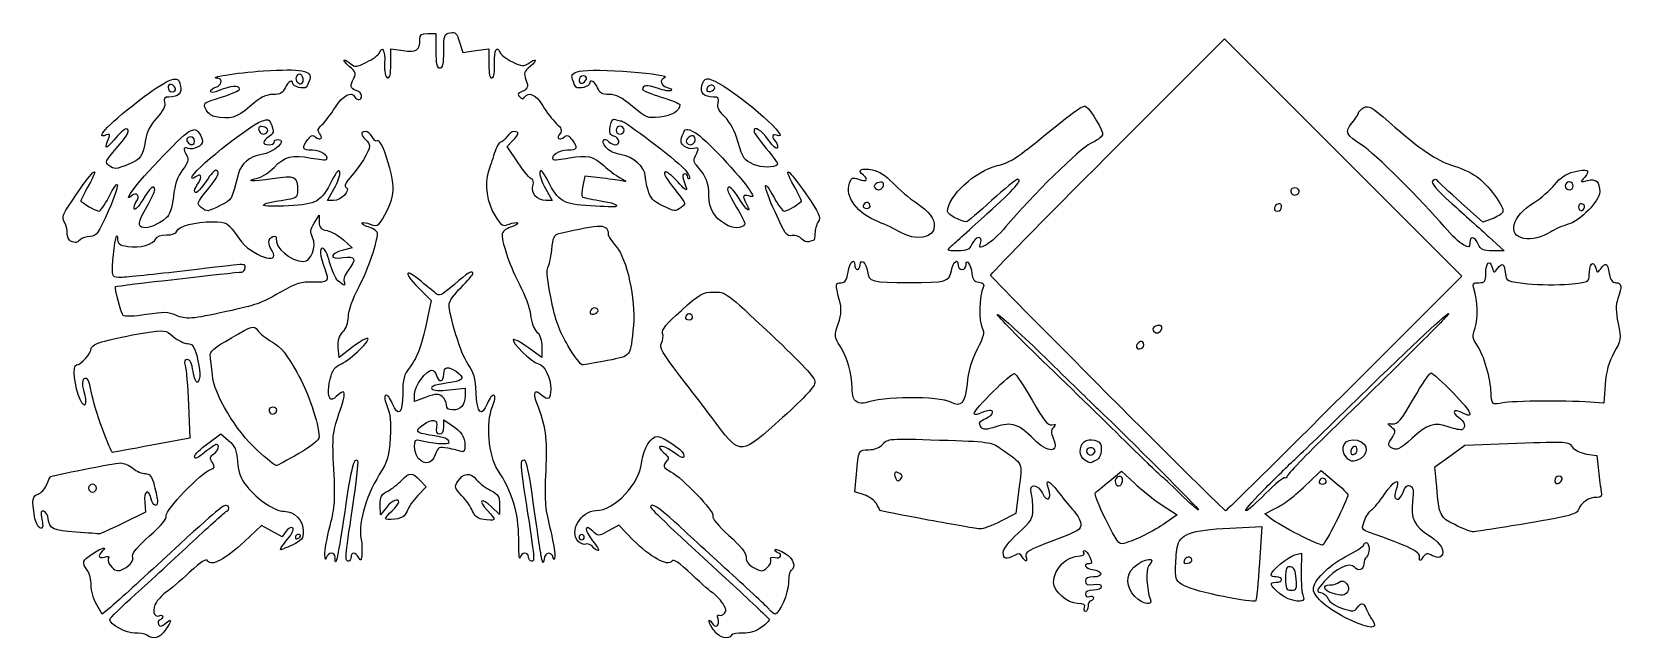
# Model space of a CAD drawing. Extents: x -782 to 340, y -83 to 346.
import ezdxf

# ---------------------------------------------------------------- set-up
doc = ezdxf.new("R2010")
doc.units = 0
doc.layers.add('Layer_1', color=7, linetype='CONTINUOUS')

msp = doc.modelspace()

# ---------------------------------------------------------------- linework, layer by layer
at = {"layer": 'Layer_1', "color": 7}
for points in [[(-502.46964, 345.058604), (-496.856944, 345.058604), (-496.856944, 332.897732)], [(-480.102776, 338.988268), (-477.902648, 331.644932), (-468.6708, 332.914564), (-459.438936, 334.1843), (-459.438936, 323.562836)], [(-23.03821, 258.542916), (59.766384, 341.331812), (143.48208, 257.617516), (227.197768, 173.90322), (144.410096, 91.09998)], [(-528.66224, 323.599756), (-528.66224, 334.258044), (-519.981024, 332.95618)], [(-680.63396, 306.12046), (-680.63396, 306.12046)], [(-590.402008, 312.20742), (-590.402008, 312.20742)], [(-390.644464, 312.902516), (-390.644464, 312.902516)], [(-300.077808, 306.705092), (-300.077808, 306.705092)], [(-358.128336, 293.521212), (-358.128336, 293.521212)], [(-653.288568, 286.476508), (-653.288568, 286.476508)], [(-615.650992, 275.848524), (-615.650992, 275.848524)], [(-364.023104, 276.770764), (-364.023104, 276.770764)], [(-667.10892, 269.287084), (-667.10892, 269.287084)], [(-438.756512, 253.675916), (-446.4472, 265.1929), (-442.653128, 269.231492)], [(-314.44424, 268.351676), (-314.44424, 268.351676)], [(-727.586064, 251.981268), (-727.586064, 251.981268)], [(-272.794432, 252.695236), (-272.794432, 252.695236)], [(-381.206504, 243.15614), (-391.841832, 244.430572), (-393.124216, 237.59486)], [(-181.5334, 236.670892), (-181.5334, 236.670892)], [(305.759152, 237.481852), (305.759152, 237.481852)], [(-569.044856, 227.191876), (-573.300448, 227.191876), (-568.611872, 235.58066)], [(-419.48932, 235.58066), (-414.800744, 227.191876), (-419.212664, 227.191876)], [(112.041072, 232.675332), (112.041072, 232.675332)], [(248.516696, 214.285212), (241.918456, 211.899244), (226.598576, 225.600244)], [(-662.422672, 222.276732), (-662.422672, 222.276732)], [(-582.672, 211.289212), (-579.196312, 216.9019), (-579.187112, 211.990836)], [(-337.327592, 223.734452), (-337.327592, 223.734452)], [(-190.497104, 223.917836), (-190.497104, 223.917836)], [(99.960136, 222.67054), (99.960136, 222.67054)], [(313.710472, 222.35874), (313.710472, 222.35874)], [(-703.123744, 208.014964), (-703.123744, 208.014964)], [(-292.565808, 210.406444), (-292.565808, 210.406444)], [(-169.135696, 204.814156), (-169.135696, 204.814156)], [(-754.573512, 198.49658), (-754.573496, 198.49658)], [(-561.995328, 199.366188), (-555.827832, 193.8555), (-562.23032, 192.196452)], [(-238.726984, 200.129116), (-238.726984, 200.129116)], [(-132.91496, 195.15074), (-132.91496, 195.15074)], [(238.747152, 196.322044), (238.747152, 196.322044)], [(246.274664, 201.46698), (257.083232, 191.644756), (248.980752, 191.644756)], [(270.815632, 200.478756), (270.815632, 200.478756)], [(-509.194056, 165.631116), (-500.24136, 156.54162), (-502.440776, 145.561956)], [(-680.263912, 146.180756), (-680.26376, 146.180756)], [(-382.397408, 149.549556), (-382.397408, 149.549556)], [(-315.847424, 145.340012), (-315.847424, 145.340012)], [(14.91111, 135.642324), (14.91111, 135.64222)], [(-422.020936, 123.826908), (-422.020936, 116.457756), (-431.558712, 123.309996)], [(-403.642456, 124.76006), (-403.642456, 124.76006)], [(2.673328, 125.383756), (2.673328, 125.383756)], [(-556.37032, 123.188316), (-565.144864, 116.471532), (-565.738232, 123.401684)], [(-503.593384, 88.426972), (-511.8242, 85.46718), (-511.8242, 90.7045)], [(-487.345656, 93.589044), (-476.277104, 94.841236), (-476.277104, 89.361156)], [(-22.854453, 90.629444), (-22.854453, 90.629444)], [(328.302224, 97.246476), (327.274496, 84.068036), (320.726352, 84.688412)], [(-671.410832, 83.056084), (-670.382056, 59.593372), (-697.276568, 54.507484)], [(-609.111008, 79.501196), (-609.111008, 79.501196)], [(-489.3734, 82.903524), (-489.3734, 82.903524)], [(-199.851616, 85.146828), (-199.851616, 85.146828)], [(249.151432, 84.236876), (249.151432, 84.236876)], [(-491.244312, 67.445052), (-491.244312, 72.337532), (-486.099336, 68.98882)], [(-298.053896, 68.693156), (-298.053896, 68.693156)], [(-732.1386, 66.089652), (-732.138888, 66.089652)], [(-657.829856, 55.77174), (-648.550792, 62.437996), (-643.09688, 57.848852)], [(-74.854599, 58.693876), (-74.854731, 58.693876)], [(-622.691296, 50.774748), (-622.691296, 50.774748)], [(-508.884216, 44.912676), (-508.884216, 44.912676)], [(-32.018232, 49.32702), (-32.018232, 49.32702)], [(145.973552, 45.519684), (145.973552, 45.519684)], [(153.280784, 51.015476), (153.280784, 51.015476)], [(176.937424, 52.991452), (176.937424, 52.991452)], [(209.383488, 25.134644), (208.135336, 39.166404), (218.652736, 46.871708), (229.170112, 54.577044), (265.756904, 55.941844)], [(315.1088, 48.304676), (322.383472, 47.14142), (323.5242, 36.605844)], [(-194.61084, 19.490324), (-201.091928, 21.629284), (-200.080376, 34.139684)], [(-169.410936, 34.465364), (-169.410936, 34.465364)], [(-38.954204, 43.993124), (-38.954204, 43.993524)], [(-21.340542, 29.317844), (-12.908278, 36.307364), (-3.950243, 27.724084)], [(119.098008, 28.215284), (127.945904, 36.648404), (137.339272, 28.727764)], [(-736.332224, 24.199204), (-736.332224, 24.199204)], [(-508.062256, 29.790644), (-503.648096, 25.091924), (-509.492304, 19.032884)], [(-85.423368, 23.549524), (-87.645904, 6.219044), (-98.559936, 0.709684)], [(-12.293874, 29.922324), (-12.293874, 29.922324)], [(131.297712, 29.344164), (131.297712, 29.344164)], [(297.846784, 30.396564), (297.846784, 30.396564)], [(-702.33164, 14.376964), (-701.720568, 7.361044), (-717.623216, -0.496156)], [(-531.798816, 10.635204), (-536.011336, 5.490164), (-536.078616, 12.458084)], [(-451.9554, 12.575844), (-451.9554, 5.725604), (-457.548592, 11.084164)], [(15.689421, 12.236884), (26.37105, 5.332964), (17.796263, -0.572316)], [(28.21508, 20.385124), (28.21508, 20.385124)], [(85.97856, 21.590804), (85.97856, 21.590804)], [(-532.404032, 2.733444), (-532.404104, 2.733444)], [(-464.684784, 2.303764), (-464.684784, 2.303764)], [(-149.422472, 1.713284), (-149.422472, 1.713284)], [(-24.162307, 2.034484), (-24.162307, 2.034484)], [(92.620496, 2.450244), (88.087216, 5.994724), (94.491392, 9.281124)], [(-750.745936, -6.821836), (-750.745936, -6.821836)], [(-602.710368, -6.313516), (-605.365192, -10.103756), (-612.649688, -6.113676), (-619.934184, -2.123516), (-631.983536, -13.395116)], [(-592.272904, -9.366476), (-592.272904, -9.366476)], [(-392.0866, -10.412476), (-392.0866, -10.412476)], [(-357.507616, -12.468716), (-367.838168, -1.993436), (-375.116944, -5.955356)], [(63.481754, -3.969916), (85.936728, -2.757596), (84.349232, -28.568076)], [(111.869904, -8.559756), (111.869904, -8.559756)], [(222.15688, -1.551676), (222.15688, -1.551676)], [(109.373792, -22.877596), (114.110176, -21.771676), (113.76936, -35.268796)], [(-422.351488, -24.444156), (-422.35156, -24.444156)], [(-83.020768, -24.231596), (-83.020768, -24.231596)], [(36.68421, -26.315036), (36.68421, -26.315036)], [(197.246936, -24.133676), (197.246936, -24.133676)], [(110.295512, -39.879036), (110.295512, -39.879036)], [(-3.619707, -52.252636), (-3.619707, -52.252636)], [(59.019526, -52.348476), (59.019526, -52.348476)], [(98.540104, -50.118796), (98.540104, -50.118796)], [(135.645944, -49.931036), (135.645944, -49.931036)], [(-726.320936, -59.749116), (-732.212304, -64.682956), (-736.14316, -58.020636)], [(-39.163047, -59.991276), (-39.163047, -59.991276)], [(-300.276704, -76.577116), (-300.276704, -76.577116)], [(147.597768, -68.453676), (147.597768, -68.453676)], [(-700.78512, -79.620076), (-700.78512, -79.620076)]]:
    msp.add_lwpolyline(points, dxfattribs=at)
for points in [[(-536.716032, 331.30406), (-534.563984, 336.91226), (-532.666872, 333.275932), (-532.993208, 324.168284)], [(-519.981024, 332.95618), (-510.553408, 331.54242), (-508.163528, 333.131612), (-508.110992, 340.849068)], [(-508.110992, 340.849068), (-508.087792, 344.272628), (-507.034472, 345.058604), (-502.46964, 345.058604)], [(-491.244248, 332.679668), (-491.244248, 343.785708), (-490.93104, 344.682244), (-486.773576, 345.476996)], [(-486.773576, 345.476996), (-482.926744, 346.212372), (-481.995896, 345.306964), (-480.102776, 338.988268)], [(-455.459872, 324.13626), (-455.937368, 333.132532), (-453.638536, 337.176324), (-451.385144, 331.30406)], [(-557.933696, 321.846876), (-560.8708, 324.249364), (-562.49828, 326.245316), (-561.550312, 326.282332)], [(-561.550312, 326.282332), (-560.602344, 326.319052), (-558.455792, 325.108876), (-556.780192, 323.592516)], [(-545.710112, 324.80514), (-541.297168, 326.988444), (-537.249824, 329.912948), (-536.716032, 331.30406)], [(-496.856944, 332.897732), (-496.856944, 323.335388), (-496.257304, 320.73686), (-494.050592, 320.73686)], [(-494.050592, 320.73686), (-491.849136, 320.73686), (-491.244248, 323.311116), (-491.244248, 332.679668)], [(-451.385144, 331.30406), (-450.85136, 329.912948), (-446.98252, 327.076772), (-442.787744, 325.001372)], [(-431.864984, 323.729292), (-426.183824, 328.040836), (-424.558664, 326.434924), (-430.052688, 321.938364)], [(-650.738544, 313.414124), (-658.793008, 313.967956), (-638.084688, 317.299012), (-618.46552, 318.605468)], [(-618.46552, 318.605468), (-591.616712, 320.39334), (-583.946888, 318.975604), (-585.87384, 312.581236)], [(-592.143632, 315.979708), (-594.367928, 317.354396), (-596.605, 313.851076), (-595.079264, 311.38238)], [(-590.402008, 312.20742), (-590.402008, 313.690228), (-591.18576, 315.387732), (-592.143632, 315.979708)], [(-554.659624, 313.618012), (-552.904848, 316.896852), (-553.3982, 318.136908), (-557.933696, 321.846876)], [(-556.780192, 323.592516), (-554.082208, 321.15086), (-552.815664, 321.289572), (-545.710112, 324.80514)], [(-532.993208, 324.168284), (-533.220056, 317.836932), (-532.532864, 314.233956), (-531.000872, 313.722356)], [(-531.000872, 313.722356), (-529.312256, 313.158524), (-528.66224, 315.903932), (-528.66224, 323.599756)], [(-459.438936, 323.562836), (-459.438936, 316.12862), (-458.76472, 313.166172), (-457.19208, 313.690428)], [(-457.19208, 313.690428), (-455.735432, 314.175924), (-455.126224, 317.849788), (-455.459872, 324.13626)], [(-442.787744, 325.001372), (-436.29968, 321.791388), (-434.668744, 321.601372), (-431.864984, 323.729292)], [(-430.052688, 321.938364), (-434.732208, 318.108444), (-435.066664, 317.105628), (-433.254256, 312.338684)], [(-400.385632, 312.672724), (-401.431424, 316.139028), (-400.672128, 317.020164), (-395.450928, 318.399644)], [(-392.866144, 315.124172), (-394.495384, 315.124172), (-395.828392, 313.791204), (-395.828392, 312.161932)], [(-395.450928, 318.399644), (-386.177304, 320.849572), (-328.054024, 316.348628), (-335.491864, 313.756524)], [(-390.644464, 312.902516), (-390.237136, 314.12442), (-391.236896, 315.124172), (-392.866144, 315.124172)], [(-309.049136, 308.37526), (-307.610768, 314.10606), (-305.335072, 314.41602), (-297.295128, 309.976276)], [(-702.649536, 300.493388), (-694.935648, 306.337908), (-686.345672, 311.681844), (-683.560712, 312.368884)], [(-680.63396, 306.12046), (-681.79032, 309.589516), (-685.817912, 310.164868), (-685.817912, 306.861044)], [(-685.817912, 306.861044), (-685.817912, 305.23178), (-684.484896, 303.898796), (-682.855664, 303.898796)], [(-677.227064, 308.557628), (-675.82088, 302.95494), (-678.404264, 300.233708), (-685.17504, 300.185668)], [(-683.560712, 312.368884), (-679.163968, 313.453596), (-678.329904, 312.951676), (-677.227064, 308.557628)], [(-682.855664, 303.898796), (-681.226424, 303.898796), (-680.226656, 304.898556), (-680.63396, 306.12046)], [(-655.883512, 304.169396), (-655.883512, 305.242172), (-654.199704, 306.56026), (-652.14172, 307.098492)], [(-649.395456, 304.92966), (-653.411376, 303.251748), (-655.883512, 302.962076), (-655.883512, 304.169396)], [(-652.14172, 307.098492), (-648.063144, 308.165052), (-646.954744, 313.15394), (-650.738544, 313.414124)], [(-635.303624, 305.823548), (-635.303624, 308.46838), (-641.932544, 308.04786), (-649.395456, 304.92966)], [(-648.291744, 300.061444), (-641.148272, 302.23118), (-635.303624, 304.824204), (-635.303624, 305.823548)], [(-603.157904, 306.705092), (-604.829848, 303.035612), (-606.675512, 302.027908), (-611.724488, 302.027908)], [(-597.885616, 309.729652), (-597.885616, 313.080708), (-601.090728, 311.242036), (-603.157904, 306.705092)], [(-588.305928, 307.23414), (-589.896088, 305.492476), (-597.885616, 307.573788), (-597.885616, 309.729652)], [(-595.079264, 311.38238), (-593.358856, 308.598732), (-590.402008, 309.120332), (-590.402008, 312.20742)], [(-585.87384, 312.581236), (-586.537648, 310.37834), (-587.632088, 307.97218), (-588.305928, 307.23414)], [(-567.777496, 292.94402), (-562.20472, 301.628388), (-556.624, 304.533108), (-553.919392, 300.157012)], [(-552.983944, 304.834196), (-557.240752, 306.185332), (-557.6078, 308.109364), (-554.659624, 313.618012)], [(-549.242144, 300.96634), (-549.242144, 302.440476), (-550.92596, 304.18102), (-552.983944, 304.834196)], [(-437.923584, 303.227572), (-439.108016, 302.764212), (-439.013872, 301.663476), (-437.667024, 300.227796)], [(-433.254256, 312.338684), (-431.238728, 307.037396), (-432.004304, 305.54358), (-437.923584, 303.227572)], [(-434.282536, 299.993916), (-431.558808, 304.401028), (-426.010256, 301.844212), (-421.441296, 294.076572)], [(-397.92448, 307.23414), (-398.59832, 307.97218), (-399.70584, 310.419556), (-400.385632, 312.672724)], [(-388.3448, 309.729652), (-388.3448, 307.573788), (-396.33432, 305.492476), (-397.92448, 307.23414)], [(-395.828392, 312.161932), (-395.828392, 308.858004), (-391.8008, 309.433468), (-390.644464, 312.902516)], [(-382.732096, 306.705092), (-384.41964, 311.14362), (-388.3448, 313.258892), (-388.3448, 309.729652)], [(-374.545024, 302.027908), (-379.6596, 302.027908), (-381.312928, 302.97238), (-382.732096, 306.705092)], [(-340.387568, 306.330772), (-348.351968, 309.044556), (-350.9268, 308.850556), (-350.9268, 305.537044)], [(-350.9268, 305.537044), (-350.9268, 304.723124), (-345.033464, 302.302068), (-337.830504, 300.157012)], [(-330.79492, 304.698028), (-331.465976, 304.027012), (-335.782664, 304.761308), (-340.387568, 306.330772)], [(-335.491864, 313.756524), (-339.292792, 312.431812), (-338.163016, 308.163932), (-333.702672, 306.997516)], [(-333.702672, 306.997516), (-331.432368, 306.403804), (-330.123888, 305.36906), (-330.79492, 304.698028)], [(-300.844576, 300.185668), (-307.732128, 300.231508), (-310.419624, 302.914652), (-309.049136, 308.37526)], [(-305.617024, 306.058748), (-306.154984, 304.444884), (-305.251496, 303.773452), (-303.099624, 304.187852)], [(-300.077808, 306.705092), (-300.570256, 309.45794), (-304.642376, 308.98274), (-305.617024, 306.058748)], [(-303.099624, 304.187852), (-301.25356, 304.543308), (-299.893728, 305.676164), (-300.077808, 306.705092)], [(-297.295128, 309.976276), (-279.327696, 300.054404), (-244.363488, 268.65114), (-256.446336, 273.287836)], [(-729.459272, 273.412468), (-738.95576, 269.768292), (-726.211512, 282.6415), (-702.649536, 300.493388)], [(-688.231024, 296.41562), (-687.565896, 293.87218), (-689.354648, 290.347532), (-693.81772, 285.4075)], [(-685.17504, 300.185668), (-688.282832, 300.163268), (-688.984712, 299.2977), (-688.231024, 296.41562)], [(-659.260824, 291.685092), (-661.209352, 295.961644), (-660.826152, 296.254268), (-648.291744, 300.061444)], [(-628.023152, 293.60882), (-637.869088, 285.204532), (-641.542992, 284.167348), (-653.288568, 286.476508)], [(-611.724488, 302.027908), (-616.643264, 302.027908), (-620.484528, 300.043692), (-628.023152, 293.60882)], [(-577.320408, 280.499196), (-575.277816, 282.347652), (-570.983504, 287.947892), (-567.777496, 292.94402)], [(-553.919392, 300.157012), (-552.202896, 297.37958), (-549.242144, 297.892004), (-549.242144, 300.96634)], [(-437.667024, 300.227796), (-436.168072, 298.630044), (-435.168216, 298.560892), (-434.282536, 299.993916)], [(-421.441296, 294.076572), (-418.86896, 289.703324), (-414.589952, 284.094116), (-411.932392, 281.611548)], [(-358.128336, 293.521212), (-365.76568, 300.012892), (-369.65428, 302.027908), (-374.545024, 302.027908)], [(-338.765952, 286.00438), (-347.733888, 285.055412), (-348.534008, 285.365988), (-358.128336, 293.521212)], [(-324.734192, 294.822668), (-324.734192, 290.376804), (-330.259136, 286.904692), (-338.765952, 286.00438)], [(-337.830504, 300.157012), (-330.627528, 298.011844), (-324.734192, 295.611396), (-324.734192, 294.822668)], [(-297.663192, 295.9185), (-296.793144, 299.385108), (-297.372544, 300.162212), (-300.844576, 300.185668)], [(-292.986576, 286.180524), (-297.2208, 290.237172), (-298.447848, 292.792148), (-297.663192, 295.9185)], [(-71.102753, 270.060716), (-45.531298, 290.916972), (-40.24017, 294.692628), (-38.280906, 293.481732)], [(-38.280906, 293.481732), (-34.482769, 291.134428), (-25.489628, 275.882188), (-26.441345, 273.402068)], [(154.216232, 289.009252), (154.216232, 289.923132), (155.920256, 291.582796), (158.002952, 292.697396)], [(158.002952, 292.697396), (161.280584, 294.451508), (163.660328, 293.092524), (175.704152, 282.588564)], [(-693.81772, 285.4075), (-698.204016, 280.552332), (-700.832128, 275.429732), (-701.736688, 269.972076)], [(-668.979816, 243.562596), (-668.979816, 247.850364), (-629.88348, 279.341036), (-619.812856, 283.164836)], [(-653.288568, 286.476508), (-655.462824, 286.903972), (-658.150344, 289.24782), (-659.260824, 291.685092)], [(-619.812856, 283.164836), (-615.07004, 284.965764), (-614.440744, 284.689052), (-612.666952, 280.023692)], [(-411.932392, 281.611548), (-408.186864, 278.112716), (-407.575808, 276.525052), (-409.214608, 274.550436)], [(-373.79692, 279.439156), (-373.169296, 283.715404), (-372.14352, 285.116508), (-370.1894, 284.366644)], [(-370.1894, 284.366644), (-368.687616, 283.790372), (-366.745888, 283.318844), (-365.874464, 283.318844)], [(-365.874464, 283.318844), (-363.412608, 283.318844), (-328.199672, 256.47354), (-322.064232, 249.919228)], [(-283.517104, 268.159316), (-286.000128, 276.496908), (-289.16428, 282.518492), (-292.986576, 286.180524)], [(157.022584, 266.001108), (145.185904, 273.320468), (144.195096, 275.4383), (149.601544, 281.86358)], [(149.601544, 281.86358), (152.139632, 284.879876), (154.216232, 288.095484), (154.216232, 289.009252)], [(175.704152, 282.588564), (198.311896, 262.871284), (209.193912, 255.394436), (219.89488, 252.226164)], [(-724.20252, 269.754828), (-730.36424, 262.643628), (-731.006904, 263.083636), (-727.40888, 271.95058)], [(-727.40888, 271.95058), (-726.64028, 273.844724), (-727.23252, 274.266884), (-729.459272, 273.412468)], [(-715.59716, 277.706156), (-716.540808, 277.706156), (-720.413232, 274.128068), (-724.20252, 269.754828)], [(-722.330944, 263.976292), (-714.170288, 273.302524), (-712.010536, 277.706156), (-715.59716, 277.706156)], [(-701.736688, 269.972076), (-703.64816, 258.439188), (-705.282728, 256.107788), (-713.864704, 252.67402)], [(-712.374728, 232.105692), (-708.883192, 238.659996), (-676.6976, 272.80162), (-671.38756, 275.583852)], [(-669.915272, 272.093468), (-672.836816, 272.093468), (-673.62708, 269.880796), (-671.474344, 267.728084)], [(-671.38756, 275.583852), (-667.001304, 277.8821), (-666.186616, 277.79286), (-663.97784, 274.772172)], [(-667.10892, 269.287084), (-667.10892, 270.830572), (-668.371776, 272.093468), (-669.915272, 272.093468)], [(-663.97784, 274.772172), (-662.612944, 272.905556), (-661.496224, 270.306012), (-661.496224, 268.995372)], [(-617.492168, 278.885932), (-621.074288, 280.260524), (-623.070664, 278.745796), (-621.3488, 275.959804)], [(-621.3488, 275.959804), (-619.79524, 273.446028), (-617.167496, 273.394724), (-615.650992, 275.848524)], [(-608.17556, 270.222572), (-600.911248, 270.222572), (-611.27748, 260.868708), (-620.009104, 259.544708)], [(-614.593704, 272.33694), (-619.499928, 269.079316), (-619.557624, 266.480788), (-614.72372, 266.480788)], [(-615.650992, 275.848524), (-615.010544, 276.884796), (-615.839088, 278.251628), (-617.492168, 278.885932)], [(-612.666952, 280.023692), (-611.01364, 275.675132), (-611.30264, 274.52218), (-614.593704, 272.33694)], [(-610.981912, 268.351676), (-610.981912, 269.380708), (-609.719056, 270.222572), (-608.17556, 270.222572)], [(-584.08288, 262.738996), (-591.189208, 262.738996), (-591.6896, 263.809836), (-587.427024, 269.895484)], [(-587.427024, 269.895484), (-585.0416, 273.301196), (-583.920496, 273.701532), (-581.769128, 271.9161)], [(-581.769128, 271.9161), (-578.346288, 269.07534), (-576.082752, 271.172052), (-578.903344, 274.570628)], [(-578.903344, 274.570628), (-580.548912, 276.553412), (-580.188368, 277.903724), (-577.320408, 280.499196)], [(-546.50168, 275.83526), (-550.038056, 275.83526), (-550.006976, 273.186348), (-546.43576, 270.222572)], [(-541.730568, 272.041052), (-542.847408, 274.127868), (-544.994392, 275.83526), (-546.50168, 275.83526)], [(-546.43576, 270.222572), (-544.892272, 268.94162), (-543.629408, 266.792076), (-543.629408, 265.445948)], [(-538.196504, 269.176108), (-539.023416, 268.665012), (-540.613728, 269.954228), (-541.730568, 272.041052)], [(-529.397576, 250.019092), (-532.709704, 262.617924), (-536.269056, 270.367308), (-538.196504, 269.176108)], [(-446.776824, 272.093468), (-448.062048, 270.035524), (-450.0392, 268.351676), (-451.170472, 268.351676)], [(-441.649536, 275.83526), (-443.18432, 275.83526), (-445.491576, 274.151428), (-446.776824, 272.093468)], [(-442.653128, 269.231492), (-438.141016, 274.034332), (-437.867328, 275.83526), (-441.649536, 275.83526)], [(-409.214608, 274.550436), (-412.022608, 271.167052), (-409.743896, 269.084516), (-406.332056, 271.9161)], [(-406.332056, 271.9161), (-404.180688, 273.701532), (-403.059592, 273.301196), (-400.674152, 269.895484)], [(-400.674152, 269.895484), (-396.411592, 263.809836), (-396.911976, 262.738996), (-404.018312, 262.738996)], [(-377.004136, 264.903124), (-380.591104, 269.303708), (-378.611064, 272.462596), (-374.710616, 268.562204)], [(-371.219408, 272.560404), (-373.92452, 273.267844), (-374.483656, 274.760036), (-373.79692, 279.439156)], [(-370.197064, 266.480788), (-366.46188, 266.480788), (-367.3124, 271.538724), (-371.219408, 272.560404)], [(-366.829448, 279.577052), (-368.372936, 279.577052), (-369.6358, 278.314252), (-369.6358, 276.770764)], [(-369.6358, 276.770764), (-369.6358, 275.227276), (-368.372936, 273.964364), (-366.829448, 273.964364)], [(-364.023104, 276.770764), (-364.023104, 278.314252), (-365.285952, 279.577052), (-366.829448, 279.577052)], [(-366.829448, 273.964364), (-365.285952, 273.964364), (-364.023104, 275.227276), (-364.023104, 276.770764)], [(-321.501672, 265.39026), (-324.173168, 267.403948), (-324.45476, 268.843092), (-322.951152, 272.797852)], [(-322.951152, 272.797852), (-320.776296, 278.51814), (-320.59056, 278.562004), (-313.6736, 274.985036)], [(-318.332008, 271.9723), (-319.772568, 270.77682), (-320.489824, 269.052084), (-319.925928, 268.13974)], [(-314.44424, 268.351676), (-312.429544, 271.611548), (-315.415792, 274.39254), (-318.332008, 271.9723)], [(-313.6736, 274.985036), (-308.107864, 272.106932), (-281.307512, 243.792188), (-275.566096, 234.724212)], [(-262.168792, 269.85346), (-267.209744, 276.97374), (-272.348984, 280.102028), (-272.348984, 276.050172)], [(-272.348984, 276.050172), (-272.348984, 275.139452), (-268.440504, 269.646612), (-263.663464, 263.844012)], [(-255.877888, 264.444348), (-256.32748, 263.095572), (-259.02876, 265.418204), (-262.168792, 269.85346)], [(-256.446336, 273.287836), (-259.73164, 274.5485), (-260.170128, 271.888364), (-257.171312, 268.889604)], [(-100.717736, 251.77646), (-92.618144, 253.58902), (-87.18692, 256.942308), (-71.102753, 270.060716)], [(-26.441345, 273.402068), (-27.013408, 271.911212), (-30.809163, 269.1909), (-34.876349, 267.35682)], [(-727.586064, 251.981268), (-730.487176, 254.105212), (-730.004664, 255.206556), (-722.330944, 263.976292)], [(-672.643672, 258.851548), (-671.086504, 255.94194), (-671.685376, 253.911428), (-675.623496, 248.748228)], [(-671.65064, 263.88134), (-675.085408, 265.199316), (-675.342912, 263.89566), (-672.643672, 258.851548)], [(-661.496224, 268.995372), (-661.496224, 265.76906), (-668.014816, 262.486156), (-671.65064, 263.88134)], [(-671.474344, 267.728084), (-669.321632, 265.575268), (-667.10892, 266.365532), (-667.10892, 269.287084)], [(-620.009104, 259.544708), (-628.171976, 258.3069), (-634.529016, 253.058844), (-636.184424, 246.191212)], [(-614.72372, 266.480788), (-612.66572, 266.480788), (-610.981912, 267.322652), (-610.981912, 268.351676)], [(-610.981856, 250.578116), (-603.47148, 258.326892), (-598.163736, 259.669148), (-584.954152, 257.160372)], [(-573.929864, 256.136652), (-571.683632, 258.382884), (-578.382408, 262.738996), (-584.08288, 262.738996)], [(-543.629408, 265.445948), (-543.629408, 262.203524), (-550.762216, 250.71714), (-557.241408, 243.525668)], [(-455.614672, 260.400348), (-456.927704, 256.027108), (-458.852448, 250.124044), (-459.891872, 247.282356)], [(-451.170472, 268.351676), (-452.301744, 268.351676), (-454.301648, 264.773596), (-455.614672, 260.400348)], [(-404.018312, 262.738996), (-409.701224, 262.738996), (-416.419856, 258.385132), (-414.18528, 256.150628)], [(-402.63104, 257.23758), (-390.068824, 259.559812), (-385.630776, 258.528228), (-378.054784, 251.525348)], [(-365.874376, 259.505644), (-370.67024, 260.148932), (-374.736152, 262.1207), (-377.004136, 264.903124)], [(-374.710616, 268.562204), (-373.565872, 267.417412), (-371.53476, 266.480788), (-370.197064, 266.480788)], [(-349.045464, 244.35418), (-349.065864, 250.486532), (-357.89476, 258.435316), (-365.874376, 259.505644)], [(-314.911976, 263.87654), (-316.712712, 263.33454), (-319.678072, 264.015668), (-321.501672, 265.39026)], [(-319.925928, 268.13974), (-318.561144, 265.931444), (-315.875856, 266.035268), (-314.44424, 268.351676)], [(-312.031984, 250.869316), (-314.964696, 254.093588), (-315.292976, 255.663396), (-313.669096, 258.697644)], [(-313.669096, 258.697644), (-310.857664, 263.9509), (-311.11416, 265.019708), (-314.911976, 263.87654)], [(-272.794432, 252.695236), (-279.137096, 255.363932), (-280.13512, 256.803292), (-283.517104, 268.159316)], [(-263.663464, 263.844012), (-258.886424, 258.041412), (-255.310064, 252.961644), (-255.715976, 252.5557)], [(-257.171312, 268.889604), (-256.026568, 267.744812), (-255.444512, 265.744484), (-255.877888, 264.444348)], [(-105.37312, 174.35822), (-105.631448, 175.125836), (-68.580742, 213.008948), (-23.03821, 258.542916)], [(-34.876349, 267.35682), (-42.074358, 264.111036), (-76.523668, 230.315172), (-94.598936, 208.767284)], [(214.943728, 208.487004), (199.79664, 226.437012), (164.789008, 261.19866), (157.022584, 266.001108)], [(-750.396192, 231.7429), (-737.967344, 249.853556), (-733.329608, 253.035484), (-742.155584, 237.396692)], [(-713.864704, 252.67402), (-722.968808, 249.031268), (-723.5186, 249.003524), (-727.586064, 251.981268)], [(-675.623496, 248.748228), (-679.148976, 244.126124), (-680.9888, 238.765764), (-682.085792, 229.920244)], [(-664.368616, 239.626092), (-661.2494, 244.079404), (-662.686232, 246.924148), (-666.469056, 243.784636)], [(-651.751592, 248.466116), (-652.566016, 248.969452), (-655.723152, 245.670012), (-658.767464, 241.134092)], [(-658.103008, 234.681988), (-650.117808, 244.710956), (-649.133176, 246.84786), (-651.751592, 248.466116)], [(-622.624256, 243.002948), (-619.619464, 243.66286), (-614.380376, 247.07174), (-610.981856, 250.578116)], [(-584.954152, 257.160372), (-579.385376, 256.102684), (-574.424464, 255.642076), (-573.929864, 256.136652)], [(-564.63816, 247.273788), (-565.135016, 249.570516), (-566.828376, 247.725732), (-570.191648, 241.223644)], [(-568.611872, 235.58066), (-566.033152, 240.194412), (-564.244992, 245.45634), (-564.63816, 247.273788)], [(-530.759632, 221.036876), (-526.117496, 230.251428), (-525.826832, 236.436508), (-529.397576, 250.019092)], [(-459.891872, 247.282356), (-462.831928, 239.244628), (-460.6566, 225.303028), (-455.085568, 216.478724)], [(-429.146912, 242.159044), (-430.202328, 242.159044), (-434.526656, 247.341716), (-438.756512, 253.675916)], [(-423.463032, 247.273788), (-423.856192, 245.45634), (-422.068024, 240.194412), (-419.48932, 235.58066)], [(-417.909544, 241.223644), (-421.2728, 247.725732), (-422.966176, 249.570516), (-423.463032, 247.273788)], [(-414.18528, 256.150628), (-413.698368, 255.6637), (-408.498944, 256.150628), (-402.63104, 257.23758)], [(-378.054784, 251.525348), (-374.9678, 248.67194), (-369.916376, 244.932492), (-366.829384, 243.215604)], [(-335.096224, 247.35426), (-336.524792, 245.960292), (-335.232248, 243.817684), (-325.75352, 231.867228)], [(-326.19224, 240.288148), (-330.326856, 244.91862), (-334.333656, 248.09842), (-335.096224, 247.35426)], [(-322.064232, 249.919228), (-319.052272, 246.701596), (-317.157992, 243.498948), (-317.854704, 242.80222)], [(-304.154304, 230.537516), (-304.154304, 239.226172), (-306.167232, 244.4215), (-312.031984, 250.869316)], [(-255.715976, 252.5557), (-258.171912, 250.099868), (-266.793224, 250.170244), (-272.794432, 252.695236)], [(-244.074824, 237.396692), (-252.91308, 253.05722), (-248.146512, 249.842228), (-235.753896, 231.784412)], [(-195.200496, 245.095172), (-199.907608, 248.5371), (-196.882528, 250.29182), (-188.842072, 248.78342)], [(-188.842072, 248.78342), (-184.0614, 247.886572), (-179.473168, 244.9483), (-174.25536, 239.442196)], [(-135.77328, 219.361612), (-135.77328, 230.064668), (-115.988592, 248.359012), (-100.717736, 251.77646)], [(219.89488, 252.226164), (225.445928, 250.582612), (233.283304, 247.0137), (237.311272, 244.295332)], [(292.57528, 238.306684), (296.542048, 243.315156), (300.554448, 246.024148), (306.085136, 247.428004)], [(306.085136, 247.428004), (315.689136, 249.865788), (318.321736, 248.6085), (313.88316, 243.703964)], [(-742.155584, 237.396692), (-745.376024, 231.690372), (-747.698456, 226.805108), (-747.31656, 226.540436)], [(-727.913168, 229.062772), (-719.529328, 245.607492), (-719.441264, 239.024532), (-727.794296, 220.176044)], [(-695.172424, 234.6471), (-695.172424, 238.995868), (-698.88728, 235.985684), (-703.740424, 227.704404)], [(-666.469056, 243.784636), (-667.985872, 242.525812), (-668.979816, 242.4379), (-668.979816, 243.562596)], [(-658.767464, 241.134092), (-663.92448, 233.450188), (-667.10892, 230.825652), (-667.10892, 234.25922)], [(-667.10892, 234.25922), (-667.10892, 235.059268), (-665.875792, 237.474308), (-664.368616, 239.626092)], [(-636.184424, 246.191212), (-640.562392, 228.028644), (-640.822392, 227.571092), (-649.021856, 223.601852)], [(-612.071824, 242.495324), (-626.246112, 240.291716), (-633.401312, 240.635852), (-622.624256, 243.002948)], [(-594.172392, 234.292572), (-594.228152, 244.155292), (-596.043552, 244.987164), (-612.071824, 242.495324)], [(-570.191648, 241.223644), (-578.035448, 226.059324), (-580.6862, 224.5243), (-600.883616, 223.450084)], [(-560.122144, 236.332876), (-556.749168, 234.248308), (-563.637024, 227.191876), (-569.044856, 227.191876)], [(-557.241408, 243.525668), (-561.020584, 239.331124), (-561.804848, 237.372924), (-560.122144, 236.332876)], [(-419.212664, 227.191876), (-425.47316, 227.191876), (-429.75948, 232.072748), (-428.367944, 237.6171)], [(-428.367944, 237.6171), (-427.716032, 240.2145), (-428.049536, 242.159044), (-429.146912, 242.159044)], [(-387.68768, 223.368188), (-407.349056, 224.53674), (-410.12716, 226.178148), (-417.909544, 241.223644)], [(-393.124216, 237.59486), (-393.829528, 233.835228), (-393.999464, 230.352092), (-393.501856, 229.854452)], [(-365.893936, 240.987828), (-368.466424, 241.479452), (-375.35708, 242.455228), (-381.206504, 243.15614)], [(-366.829384, 243.215604), (-361.656424, 240.338532), (-361.583144, 240.164012), (-365.893936, 240.987828)], [(-347.139384, 234.398852), (-348.181984, 238.152468), (-349.039728, 242.632396), (-349.045464, 244.35418)], [(-320.04584, 235.610956), (-319.291728, 233.5529), (-322.057616, 235.657916), (-326.19224, 240.288148)], [(-321.2106, 245.900836), (-323.225112, 245.900836), (-322.960824, 243.566164), (-320.04584, 235.610956)], [(-319.121496, 243.71814), (-319.121496, 244.91862), (-320.061584, 245.900836), (-321.2106, 245.900836)], [(-317.854704, 242.80222), (-318.551448, 242.105492), (-319.121496, 242.517652), (-319.121496, 243.71814)], [(-282.490504, 228.04282), (-287.097248, 235.90358), (-291.058, 239.013204), (-291.058, 234.769188)], [(-257.523392, 219.086228), (-266.106768, 238.084236), (-266.540048, 244.502588), (-258.205416, 229.189044)], [(-238.913856, 226.486372), (-238.531952, 226.780732), (-240.854384, 231.690372), (-244.074824, 237.396692)], [(-184.451384, 212.0657), (-199.167424, 217.65738), (-208.525984, 230.069668), (-205.006128, 239.32766)], [(-205.006128, 239.32766), (-203.490456, 243.314132), (-202.587632, 243.732828), (-198.69664, 242.253492)], [(-198.69664, 242.253492), (-193.054312, 240.108228), (-190.840872, 241.907316), (-195.200496, 245.095172)], [(-185.390016, 239.597028), (-187.043112, 238.962716), (-187.87164, 237.595884), (-187.231216, 236.55962)], [(-187.231216, 236.55962), (-185.714696, 234.105812), (-183.08696, 234.157116), (-181.5334, 236.670892)], [(-181.5334, 236.670892), (-179.811544, 239.456884), (-181.80792, 240.971612), (-185.390016, 239.597028)], [(-174.25536, 239.442196), (-170.068648, 235.02418), (-162.656712, 228.744852), (-157.7844, 225.488252)], [(-107.709784, 217.959796), (-88.15732, 235.50182), (-82.259808, 242.227684), (-86.524976, 242.120284)], [(-86.524976, 242.120284), (-87.37216, 242.098844), (-95.539792, 235.363716), (-104.675264, 227.153116)], [(112.041072, 232.675332), (113.424704, 234.91402), (109.905216, 237.132212), (107.413224, 235.592084)], [(206.598408, 241.033524), (205.13936, 239.574484), (208.912248, 235.107612), (220.017368, 225.14646)], [(209.953424, 241.182228), (209.076304, 242.427188), (207.941768, 242.376908), (206.598408, 241.033524)], [(226.598576, 225.600244), (218.172648, 233.13574), (210.68232, 240.1477), (209.953424, 241.182228)], [(237.311272, 244.295332), (245.522808, 238.75342), (257.4268, 222.695836), (256.02728, 219.048692)], [(277.518136, 225.389516), (282.696128, 228.575548), (289.471864, 234.388348), (292.57528, 238.306684)], [(302.952792, 240.288148), (301.409304, 240.288148), (300.146448, 239.02534), (300.146448, 237.481852)], [(300.146448, 237.481852), (300.146448, 235.938364), (301.409304, 234.675452), (302.952792, 234.675452)], [(305.759152, 237.481852), (305.759152, 239.02534), (304.49628, 240.288148), (302.952792, 240.288148)], [(302.952792, 234.675452), (304.49628, 234.675452), (305.759152, 235.938364), (305.759152, 237.481852)], [(313.88316, 243.703964), (310.613752, 240.091292), (310.657912, 240.037748), (315.832992, 241.336556)], [(315.832992, 241.336556), (321.740872, 242.819356), (324.391696, 240.32262), (324.439504, 233.230492)], [(-759.154248, 212.123836), (-761.091696, 215.22622), (-759.901608, 217.892164), (-750.396192, 231.7429)], [(-747.31656, 226.540436), (-742.165424, 222.971628), (-736.071688, 219.708292), (-734.558664, 219.708292)], [(-734.558664, 219.708292), (-733.5108, 219.708292), (-730.520328, 223.917836), (-727.913168, 229.062772)], [(-711.547936, 230.556796), (-714.147728, 228.41286), (-714.244912, 228.594916), (-712.374728, 232.105692)], [(-708.284528, 226.237404), (-705.09212, 230.084052), (-707.7904, 233.655404), (-711.547936, 230.556796)], [(-709.707784, 221.219148), (-710.139856, 222.5153), (-709.4994, 224.773572), (-708.284528, 226.237404)], [(-703.740424, 227.704404), (-706.5904, 222.841276), (-709.275712, 219.922892), (-709.707784, 221.219148)], [(-700.78512, 222.802724), (-697.698136, 228.272612), (-695.172424, 233.602572), (-695.172424, 234.6471)], [(-682.085792, 229.920244), (-683.131544, 221.488004), (-684.71308, 216.694236), (-687.057296, 214.851396)], [(-662.422672, 222.276732), (-665.765728, 224.721252), (-665.55732, 225.319756), (-658.103008, 234.681988)], [(-618.468616, 223.769124), (-618.465416, 224.995308), (-615.406856, 225.758132), (-601.159624, 228.085964)], [(-601.159624, 228.085964), (-595.054192, 229.08358), (-594.14748, 229.888932), (-594.172392, 234.292572)], [(-393.501856, 229.854452), (-393.004232, 229.35682), (-387.736864, 228.158684), (-381.796592, 227.191876)], [(-381.796592, 227.191876), (-371.703336, 225.549148), (-367.941912, 224.20454), (-369.79164, 222.900532)], [(-337.327592, 223.734452), (-343.557656, 226.756252), (-345.647504, 229.027684), (-347.139384, 234.398852)], [(-325.75352, 231.867228), (-320.419432, 225.142284), (-320.349648, 224.805292), (-323.77248, 222.302436)], [(-292.565808, 210.406444), (-300.682968, 215.342804), (-304.154304, 221.37306), (-304.154304, 230.537516)], [(-291.058, 234.769188), (-291.058, 233.791676), (-288.153584, 228.170524), (-284.603776, 222.277652)], [(-277.810112, 225.03774), (-273.654576, 217.27306), (-277.701976, 219.871692), (-282.490504, 228.04282)], [(-276.003512, 230.368716), (-280.342656, 231.503516), (-280.702376, 230.442156), (-277.810112, 225.03774)], [(-275.566096, 234.724212), (-272.228496, 229.452796), (-272.23548, 229.383444), (-276.003512, 230.368716)], [(-258.205416, 229.189044), (-255.367344, 223.974644), (-252.103592, 219.708292), (-250.952592, 219.708292)], [(-250.952592, 219.708292), (-249.279432, 219.708292), (-243.447984, 222.991516), (-238.913856, 226.486372)], [(-235.753896, 231.784412), (-226.217696, 217.888804), (-225.078952, 215.3219), (-227.050248, 212.165348)], [(-190.497104, 223.917836), (-191.379968, 226.56634), (-194.388544, 226.275244), (-195.330264, 223.450084)], [(-157.7844, 225.488252), (-148.401416, 219.216676), (-145.127784, 214.8671), (-145.127784, 208.671708)], [(-104.675264, 227.153116), (-113.810728, 218.942412), (-121.749056, 212.224708), (-122.315984, 212.224708)], [(97.73844, 224.892196), (94.269376, 223.735876), (93.693992, 219.708292), (96.99788, 219.708292)], [(99.960136, 222.67054), (99.960136, 224.299804), (98.96036, 225.299564), (97.73844, 224.892196)], [(107.413224, 235.592084), (105.320872, 234.298892), (106.694472, 230.933668), (109.314632, 230.933668)], [(109.314632, 230.933668), (110.222168, 230.933668), (111.449064, 231.717396), (112.041072, 232.675332)], [(220.017368, 225.14646), (228.514152, 217.524988), (240.329928, 206.869252), (246.274664, 201.46698)], [(270.815632, 200.478756), (258.903472, 202.65778), (262.539968, 216.173348), (277.518136, 225.389516)], [(324.439504, 233.230492), (324.481024, 227.071828), (310.46012, 212.633612), (302.256544, 210.387268)], [(311.839576, 224.853228), (310.553328, 225.28202), (309.500952, 224.229636), (309.500952, 222.514588)], [(313.710472, 222.35874), (313.96772, 223.301988), (313.125816, 224.424548), (311.839576, 224.853228)], [(-727.794296, 220.176044), (-735.0112, 203.8911), (-736.403464, 201.925452), (-740.77576, 201.847932)], [(-703.123744, 208.014964), (-707.630752, 209.036748), (-707.271264, 211.309916), (-700.78512, 222.802724)], [(-687.057296, 214.851396), (-693.136664, 210.072212), (-699.762424, 207.252956), (-703.123744, 208.014964)], [(-649.021856, 223.601852), (-658.559376, 218.984844), (-657.996832, 219.040428), (-662.422672, 222.276732)], [(-600.883616, 223.450084), (-610.557104, 222.93562), (-618.47036, 223.079132), (-618.468616, 223.769124)], [(-543.098456, 210.507524), (-537.611808, 208.421524), (-536.74048, 209.16506), (-530.759632, 221.036876)], [(-455.085568, 216.478724), (-450.480976, 209.185364), (-449.710392, 208.717708), (-445.152376, 210.450604)], [(-369.79164, 222.900532), (-370.220392, 222.59822), (-378.273608, 222.80874), (-387.68768, 223.368188)], [(-323.77248, 222.302436), (-328.136256, 219.11162), (-327.702264, 219.065724), (-337.327592, 223.734452)], [(-284.603776, 222.277652), (-281.053968, 216.38478), (-278.51512, 210.9719), (-278.961928, 210.248964)], [(-245.431208, 202.372092), (-249.115632, 201.667708), (-250.5484, 203.648148), (-257.523392, 219.086228)], [(-195.330264, 223.450084), (-195.673272, 222.421052), (-194.550736, 221.579188), (-192.835728, 221.579188)], [(-192.835728, 221.579188), (-191.120736, 221.579188), (-190.06836, 222.631572), (-190.497104, 223.917836)], [(-122.315984, 212.224708), (-126.373896, 212.224708), (-135.77328, 217.20962), (-135.77328, 219.361612)], [(-132.91496, 195.15074), (-130.88556, 197.078948), (-119.543224, 207.343124), (-107.709784, 217.959796)], [(96.99788, 219.708292), (98.627112, 219.708292), (99.960136, 221.041268), (99.960136, 222.67054)], [(256.02728, 219.048692), (255.52548, 217.741012), (252.145736, 215.597484), (248.516696, 214.285212)], [(309.500952, 222.514588), (309.500952, 219.346516), (312.85508, 219.222292), (313.710472, 222.35874)], [(-756.912128, 203.986876), (-756.912128, 206.487588), (-757.92108, 210.149212), (-759.154248, 212.123836)], [(-754.573496, 198.49658), (-755.859752, 199.015532), (-756.912128, 201.48626), (-756.912128, 203.986876)], [(-724.968136, 180.887132), (-724.794912, 190.819412), (-721.931016, 207.72214), (-721.599192, 200.770668)], [(-694.445688, 200.194596), (-693.83192, 201.79398), (-690.842088, 202.870132), (-687.012256, 202.870132)], [(-687.012256, 202.870132), (-683.166616, 202.870132), (-680.192936, 203.945468), (-679.57336, 205.560052)], [(-679.57336, 205.560052), (-678.205392, 209.124876), (-666.638304, 212.201348), (-654.554112, 212.214204)], [(-654.554112, 212.214204), (-644.247392, 212.225484), (-644.044888, 212.093956), (-635.409336, 199.803852)], [(-611.842216, 201.704628), (-610.11884, 202.365972), (-609.14868, 201.882508), (-609.428392, 200.501708)], [(-583.862672, 200.999236), (-585.78424, 204.932572), (-585.594864, 206.56918), (-582.672, 211.289212)], [(-579.187112, 211.990836), (-579.179912, 208.054948), (-578.083664, 206.860996), (-573.670048, 205.978228)], [(-573.670048, 205.978228), (-570.641048, 205.372476), (-565.38744, 202.39698), (-561.995328, 199.366188)], [(-550.984872, 166.596908), (-544.248608, 179.657276), (-538.016816, 197.638908), (-538.016816, 204.015636)], [(-543.932896, 208.308308), (-547.186728, 209.442588), (-549.408256, 210.811364), (-548.869616, 211.350004)], [(-548.869616, 211.350004), (-548.330976, 211.888636), (-545.733936, 211.509524), (-543.098456, 210.507524)], [(-538.016816, 204.015636), (-538.016816, 205.242332), (-540.679048, 207.17402), (-543.932896, 208.308308)], [(-444.16836, 208.308308), (-447.717992, 207.0709), (-450.08444, 204.958276), (-450.08444, 203.0267)], [(-450.08444, 203.0267), (-450.08444, 196.559596), (-444.001776, 179.18626), (-437.647472, 167.50426)], [(-445.152376, 210.450604), (-442.434608, 211.483916), (-439.77028, 211.888636), (-439.231624, 211.350004)], [(-439.231624, 211.350004), (-438.693, 210.811364), (-440.91452, 209.442588), (-444.16836, 208.308308)], [(-415.086072, 192.481828), (-414.195744, 201.108468), (-413.31924, 203.090748), (-410.062952, 203.842148)], [(-410.062952, 203.842148), (-379.438064, 210.90938), (-375.371088, 210.858076), (-375.277144, 203.402956)], [(-375.277144, 203.402956), (-375.262184, 202.152596), (-372.724576, 198.254852), (-369.639768, 194.741532)], [(-278.961928, 210.248964), (-280.848696, 207.196148), (-287.411728, 207.272132), (-292.565808, 210.406444)], [(-238.726984, 200.129116), (-240.18064, 201.880676), (-243.024576, 202.832084), (-245.431208, 202.372092)], [(-229.318288, 203.831028), (-229.318288, 201.244532), (-229.6704, 199.12834), (-230.100712, 199.12834)], [(-227.050248, 212.165348), (-228.297672, 210.167876), (-229.318288, 206.417412), (-229.318288, 203.831028)], [(-169.135696, 204.814156), (-172.564608, 206.904652), (-179.456672, 210.167876), (-184.451384, 212.0657)], [(-145.127784, 208.671708), (-145.127784, 200.70498), (-158.794, 198.509132), (-169.135696, 204.814156)], [(-112.430024, 197.121996), (-110.6232, 202.814852), (-115.951488, 202.12342), (-118.594768, 196.322044)], [(-94.598936, 208.767284), (-99.215128, 203.26414), (-105.392448, 197.520388), (-108.326312, 196.003212)], [(228.20872, 195.798612), (225.686816, 197.120052), (219.717552, 202.82974), (214.943728, 208.487004)], [(238.747152, 196.322044), (236.17788, 201.960948), (232.79404, 202.458684), (232.79404, 197.197676)], [(289.856496, 205.080572), (283.315704, 201.062268), (276.55624, 199.428612), (270.815632, 200.478756)], [(302.256544, 210.387268), (298.523496, 209.365076), (292.943472, 206.977068), (289.856496, 205.080572)], [(-747.925096, 199.509292), (-750.324728, 197.109652), (-750.913976, 197.0199), (-754.573512, 198.49658)], [(-740.77576, 201.847932), (-743.469416, 201.800012), (-746.686632, 200.747716), (-747.925096, 199.509292)], [(-721.599192, 200.770668), (-721.399088, 196.578564), (-720.310352, 195.696204), (-714.116296, 194.705732)], [(-714.116296, 194.705732), (-705.938504, 193.398052), (-695.988328, 196.17446), (-694.445688, 200.194596)], [(-635.409336, 199.803852), (-627.41896, 188.431812), (-605.605112, 180.734652), (-612.455904, 191.704428)], [(-612.455904, 191.704428), (-615.535568, 196.63578), (-615.306072, 200.375428), (-611.842216, 201.704628)], [(-609.428392, 200.501708), (-610.739304, 194.030116), (-599.307536, 184.161172), (-590.500296, 184.161172)], [(-590.500296, 184.161172), (-584.909472, 184.161172), (-580.768528, 194.665852), (-583.862672, 200.999236)], [(-576.759744, 193.515652), (-579.290224, 193.515652), (-578.758312, 188.651204), (-575.161008, 178.894348)], [(-571.802128, 183.69342), (-573.231784, 189.381076), (-575.318888, 193.515652), (-576.759744, 193.515652)], [(-562.23032, 192.196452), (-572.001888, 189.66442), (-572.277872, 185.28842), (-562.562448, 186.929828)], [(-417.849336, 179.822404), (-416.922744, 181.03758), (-415.679296, 186.734308), (-415.086072, 192.481828)], [(-369.639768, 194.741532), (-362.126792, 186.184652), (-355.773104, 157.28486), (-357.441936, 139.259572)], [(-233.542776, 198.10778), (-235.005568, 197.5465), (-237.338464, 198.456092), (-238.726984, 200.129116)], [(-230.100712, 199.12834), (-230.531056, 199.12834), (-232.079976, 198.66906), (-233.542776, 198.10778)], [(-128.665328, 191.644756), (-136.492176, 191.644756), (-136.552456, 191.694756), (-132.91496, 195.15074)], [(-118.594768, 196.322044), (-120.3806, 192.402476), (-122.01212, 191.644756), (-128.665328, 191.644756)], [(-108.326312, 196.003212), (-113.428848, 193.364604), (-113.60716, 193.413148), (-112.430024, 197.121996)], [(232.79404, 197.197676), (232.79404, 193.756772), (232.359032, 193.624068), (228.20872, 195.798612)], [(248.980752, 191.644756), (242.153656, 191.644756), (240.5428, 192.380956), (238.747152, 196.322044)], [(-718.81072, 172.935804), (-724.992384, 172.935804), (-725.104312, 173.080324), (-724.968136, 180.887132)], [(-631.561816, 179.483884), (-631.561816, 182.95182), (-627.327664, 183.140812), (-673.471024, 177.612988)], [(-565.913952, 170.597156), (-567.794032, 172.397884), (-570.443688, 178.291252), (-571.802128, 183.69342)], [(-562.562448, 186.929828), (-553.523392, 188.4569), (-552.445, 185.859396), (-558.776424, 177.810348)], [(-507.00976, 169.926028), (-518.762888, 179.816492), (-520.262264, 176.86822), (-509.194056, 165.631116)], [(-415.577808, 157.968532), (-418.007272, 170.0319), (-418.883896, 178.465668), (-417.849336, 179.822404)], [(-205.932032, 176.677588), (-204.72796, 183.804396), (-201.254784, 187.277532), (-201.254784, 181.35478)], [(-201.254784, 181.35478), (-201.254784, 179.811284), (-200.41288, 178.548484), (-199.383888, 178.548484)], [(-199.383888, 178.548484), (-198.354888, 178.548484), (-197.512976, 179.88146), (-197.512976, 181.510732)], [(-197.512976, 181.510732), (-197.512976, 186.893108), (-192.847392, 183.054628), (-192.263712, 177.192156)], [(-133.058056, 177.78526), (-131.874984, 184.091612), (-128.28968, 186.775516), (-128.28968, 181.35478)], [(-128.28968, 181.35478), (-128.28968, 179.811284), (-127.026824, 178.548484), (-125.483336, 178.548484)], [(-125.483336, 178.548484), (-123.93984, 178.548484), (-122.676984, 179.979684), (-122.676984, 181.728996)], [(-122.676984, 181.728996), (-122.676984, 186.949308), (-119.289104, 181.96042), (-118.611424, 175.742092)], [(244.01944, 175.631732), (244.01944, 183.227612), (246.830208, 185.915484), (248.514728, 179.93062)], [(248.514728, 179.93062), (249.665968, 175.84042), (249.758336, 175.826748), (252.449904, 179.347316)], [(252.449904, 179.347316), (255.744544, 183.656708), (257.135312, 182.66746), (257.88592, 175.48058)], [(317.013192, 174.498572), (317.055992, 181.9539), (319.901576, 185.566564), (321.432984, 180.109828)], [(321.432984, 180.109828), (322.574496, 176.042364), (322.831544, 175.967196), (325.17288, 179.016236)], [(325.17288, 179.016236), (328.759528, 183.686996), (329.751368, 183.142756), (331.139744, 175.742092)], [(-722.85244, 166.430756), (-722.275424, 166.977964), (-637.977384, 176.694524), (-633.900448, 176.683716)], [(-673.471024, 177.612988), (-694.945, 175.040572), (-715.347872, 172.935804), (-718.81072, 172.935804)], [(-633.900448, 176.683716), (-632.614192, 176.683716), (-631.561816, 177.940388), (-631.561816, 179.483884)], [(-583.453488, 169.550172), (-591.945224, 169.905524), (-595.184328, 168.918004), (-606.372024, 162.563108)], [(-575.161008, 178.894348), (-571.939216, 170.156124), (-572.869968, 169.107316), (-583.453488, 169.550172)], [(-561.641488, 170.074428), (-560.237768, 166.41638), (-561.74104, 166.600276), (-565.913952, 170.597156)], [(-558.776424, 177.810348), (-560.932896, 175.068828), (-562.222176, 171.587628), (-561.641488, 170.074428)], [(-495.923, 160.901916), (-497.262536, 161.861068), (-502.25156, 165.9219), (-507.00976, 169.926028)], [(-470.664408, 175.554524), (-470.664408, 178.386516), (-474.760944, 175.994732), (-483.744504, 167.91774)], [(-479.083456, 165.891716), (-474.452976, 170.588588), (-470.664408, 174.936836), (-470.664408, 175.554524)], [(-212.166688, 157.338612), (-215.074512, 168.210676), (-214.958984, 169.194012), (-210.773736, 169.194012)], [(-210.773736, 169.194012), (-208.058144, 169.194012), (-206.8918, 170.996772), (-205.932032, 176.677588)], [(-192.263712, 177.192156), (-191.537024, 169.893284), (-189.14204, 169.245108), (-162.901328, 169.245108)], [(-162.901328, 169.245108), (-136.518008, 169.245108), (-134.554816, 169.8069), (-133.058056, 177.78526)], [(-118.611424, 175.742092), (-118.150896, 171.516436), (-116.924136, 169.977028), (-113.647176, 169.512844)], [(-113.647176, 169.512844), (-110.340008, 169.04438), (-109.638848, 168.145604), (-110.727856, 165.771052)], [(-22.854453, 90.629444), (-67.98139, 135.912604), (-105.114784, 173.590508), (-105.37312, 174.35822)], [(235.60964, 164.984468), (234.413808, 168.62926), (234.88528, 169.194012), (239.123992, 169.194012)], [(239.123992, 169.194012), (243.455536, 169.194012), (244.01944, 169.935516), (244.01944, 175.631732)], [(257.88592, 175.48058), (258.433176, 170.240684), (258.757456, 170.09534), (273.488384, 168.488204)], [(273.488384, 168.488204), (281.762368, 167.585548), (294.9338, 167.446932), (302.758256, 168.180076)], [(302.758256, 168.180076), (316.576696, 169.475004), (316.985368, 169.656148), (317.013192, 174.498572)], [(331.139744, 175.742092), (332.028712, 171.003508), (333.344632, 169.194012), (335.90176, 169.194012)], [(335.90176, 169.194012), (339.98056, 169.194012), (340.297104, 166.6117), (337.2794, 157.955076)], [(-717.499232, 146.031644), (-719.103112, 147.809108), (-723.763216, 165.56706), (-722.85244, 166.430756)], [(-606.372024, 162.563108), (-621.10508, 154.194308), (-622.680336, 153.627828), (-644.658264, 148.79326)], [(-558.59672, 145.20222), (-558.59672, 149.29834), (-555.682744, 157.488644), (-550.984872, 166.596908)], [(-483.744504, 167.91774), (-490.649056, 161.71002), (-494.19704, 159.666036), (-495.923, 160.901916)], [(-487.502512, 154.274684), (-487.502512, 155.967292), (-483.713928, 161.19494), (-479.083456, 165.891716)], [(-437.647472, 167.50426), (-434.016496, 160.828988), (-430.658936, 151.53642), (-430.064504, 146.517348)], [(-403.642456, 124.76006), (-409.922864, 135.436388), (-412.463824, 142.506284), (-415.577808, 157.968532)], [(-323.6228, 149.645836), (-310.55032, 161.345692), (-308.606944, 162.449588), (-300.82516, 162.595844)], [(-300.82516, 162.595844), (-292.347896, 162.755268), (-292.208384, 162.652004), (-260.818256, 133.088156)], [(-212.9416, 140.18222), (-210.50672, 147.578292), (-210.3694, 150.618772), (-212.166688, 157.338612)], [(-110.727856, 165.771052), (-113.266088, 160.236492), (-113.727768, 141.641772), (-111.433408, 137.354716)], [(236.50084, 137.282604), (238.773088, 144.16758), (238.374512, 156.557228), (235.60964, 164.984468)], [(337.2794, 157.955076), (335.63708, 153.243916), (335.664528, 149.048252), (337.394648, 140.344188)], [(-701.383224, 146.688388), (-709.767896, 145.36806), (-716.647472, 145.087676), (-717.499232, 146.031644)], [(-680.26376, 146.180756), (-685.79504, 148.576932), (-688.913784, 148.651892), (-701.383224, 146.688388)], [(-644.658264, 148.79326), (-669.12152, 143.4121), (-673.184728, 143.113972), (-680.263912, 146.180756)], [(-474.34284, 111.953868), (-479.148016, 118.81558), (-487.502512, 145.683124), (-487.502512, 154.274684)], [(-430.064504, 146.517348), (-429.435112, 141.203196), (-427.567392, 136.215532), (-425.509328, 134.352996)], [(-387.936624, 148.903108), (-388.474584, 147.289244), (-387.571112, 146.617804), (-385.41924, 147.032212)], [(-382.397408, 149.549556), (-382.889856, 152.3023), (-386.961976, 151.827108), (-387.936624, 148.903108)], [(-385.41924, 147.032212), (-383.57316, 147.387772), (-382.213344, 148.520524), (-382.397408, 149.549556)], [(-336.83292, 133.45106), (-337.639336, 135.991956), (-334.287904, 140.100628), (-323.6228, 149.645836)], [(-315.847424, 145.340012), (-316.73028, 147.988628), (-319.738856, 147.697428), (-320.680568, 144.87226)], [(-68.420878, 113.797324), (-88.486288, 133.173532), (-102.798672, 147.965876), (-100.226184, 146.669212)], [(-100.226184, 146.669212), (-97.653696, 145.372548), (-82.54552, 131.598724), (-66.652447, 116.0607)], [(217.562128, 147.361356), (220.55488, 148.875364), (195.921568, 124.280172), (134.104056, 64.032596)], [(146.686336, 80.648428), (189.031024, 121.965492), (214.209976, 145.66558), (217.562128, 147.361356)], [(-702.278136, 133.733996), (-687.958304, 135.98798), (-687.832456, 135.97146), (-682.022408, 131.082628)], [(-641.130664, 130.271572), (-625.781784, 139.17186), (-625.385256, 139.287116), (-622.803136, 135.600604)], [(-622.803136, 135.600604), (-621.35156, 133.528172), (-616.571712, 129.727428), (-612.181256, 127.154492)], [(-562.464168, 134.448676), (-560.055312, 137.012732), (-558.59672, 141.068356), (-558.59672, 145.20222)], [(-502.440776, 145.561956), (-506.263952, 126.476636), (-509.58732, 117.039948), (-514.993848, 109.917628)], [(-357.441936, 139.259572), (-359.573664, 116.2347), (-358.519528, 117.670484), (-375.812856, 114.237844)], [(-320.680568, 144.87226), (-321.023576, 143.843236), (-319.901048, 143.001364), (-318.186048, 143.001364)], [(-318.186048, 143.001364), (-316.471048, 143.001364), (-315.418664, 144.053756), (-315.847424, 145.340012)], [(-211.558776, 124.314644), (-215.775216, 130.9939), (-215.815248, 131.45338), (-212.9416, 140.18222)], [(-111.433408, 137.354716), (-109.5666, 133.866588), (-110.120304, 131.478172), (-115.051416, 121.748452)], [(11.054494, 138.56846), (9.401403, 137.934156), (8.572875, 136.567212), (9.213303, 135.53094)], [(9.213303, 135.53094), (10.729815, 133.077244), (13.357551, 133.128556), (14.91111, 135.642324)], [(14.91111, 135.64222), (16.632977, 138.428316), (14.636588, 139.943044), (11.054494, 138.56846)], [(238.125784, 124.686932), (234.577832, 129.669588), (234.412168, 130.953812), (236.50084, 137.282604)], [(337.394648, 140.344188), (339.588848, 129.305164), (339.490656, 128.604356), (334.497888, 119.671316)], [(-740.073736, 122.782372), (-740.073736, 126.031732), (-726.828136, 129.869708), (-702.278136, 133.733996)], [(-682.022408, 131.082628), (-678.806904, 128.377012), (-674.310496, 126.163308), (-672.030376, 126.163308)], [(-672.030376, 126.163308), (-668.695888, 126.163308), (-667.442688, 124.510676), (-665.625768, 117.717404)], [(-656.142624, 117.588484), (-656.670064, 120.384988), (-653.365288, 123.1771), (-641.130664, 130.271572)], [(-612.181256, 127.154492), (-605.886048, 123.465236), (-602.246008, 119.009988), (-594.961672, 106.07854)], [(-565.738232, 123.401684), (-566.167008, 128.409236), (-565.258624, 131.474084), (-562.464168, 134.448676)], [(-563.500528, 111.98946), (-556.952168, 114.807588), (-541.558072, 129.9051), (-545.232944, 129.9051)], [(-545.232944, 129.9051), (-546.532512, 129.9051), (-551.544344, 126.88258), (-556.37032, 123.188316)], [(-442.194816, 129.063844), (-443.877496, 127.381124), (-429.131296, 113.044596), (-424.529984, 111.889708)], [(-431.558712, 123.309996), (-436.80448, 127.078716), (-441.59072, 129.667964), (-442.194816, 129.063844)], [(-425.509328, 134.352996), (-423.230176, 132.290356), (-422.020936, 128.641588), (-422.020936, 123.826908)], [(-393.407256, 111.194612), (-394.648096, 111.195268), (-399.253944, 117.299836), (-403.642456, 124.76006)], [(-324.64464, 103.497764), (-337.101032, 119.721916), (-339.247904, 123.514804), (-337.657248, 126.48694)], [(-337.657248, 126.48694), (-336.609528, 128.444628), (-336.23856, 131.578532), (-336.83292, 133.45106)], [(-260.818256, 133.088156), (-237.668, 111.284572), (-229.318288, 102.27178), (-229.318288, 99.086468)], [(-203.13612, 94.918644), (-203.14916, 105.213932), (-206.182304, 115.797756), (-211.558776, 124.314644)], [(0.451629, 127.60542), (-3.017429, 126.4491), (-3.592808, 122.421516), (-0.288929, 122.421516)], [(-0.288929, 122.421516), (1.340308, 122.421516), (2.673328, 123.754492), (2.673328, 125.383756)], [(2.673328, 125.383756), (2.673328, 127.012932), (1.673552, 128.012676), (0.451629, 127.60542)], [(247.76124, 91.470364), (247.76124, 100.457692), (242.524968, 118.508884), (238.125784, 124.686932)], [(-750.45996, 111.196036), (-747.30324, 111.196036), (-740.073736, 119.260892), (-740.073736, 122.782372)], [(-672.216512, 114.937828), (-674.269096, 114.937828), (-674.678992, 113.800892), (-673.73412, 110.728396)], [(-668.136448, 106.482644), (-668.993296, 112.196508), (-670.316152, 114.937828), (-672.216512, 114.937828)], [(-665.625768, 117.717404), (-662.92012, 107.601228), (-662.728568, 100.586004), (-665.117672, 99.10942)], [(-654.560784, 104.085348), (-655.0588, 109.539748), (-655.770624, 115.6161), (-656.142624, 117.588484)], [(-375.812856, 114.237844), (-384.248904, 112.563284), (-392.1664, 111.193796), (-393.407256, 111.194612)], [(-115.051416, 121.748452), (-119.045792, 113.867092), (-121.240368, 106.309052), (-122.041944, 97.673532)], [(-8.084351, 55.091724), (-21.204042, 68.003548), (-48.355479, 94.42122), (-68.420878, 113.797324)], [(-66.652447, 116.0607), (-50.759381, 100.522764), (-34.217626, 84.442196), (-29.892962, 80.326228)], [(334.497888, 119.671316), (330.755304, 112.97514), (329.046488, 106.790156), (328.302224, 97.246476)], [(-747.831064, 86.874404), (-751.815272, 95.50614), (-753.511168, 111.196036), (-750.45996, 111.196036)], [(-745.407384, 101.07874), (-746.612168, 100.33418), (-746.614768, 97.64834), (-745.414584, 93.302716)], [(-739.864808, 91.42218), (-741.660224, 101.032644), (-742.66096, 102.776148), (-745.407384, 101.07874)], [(-673.73412, 110.728396), (-673.022136, 108.413108), (-671.976656, 95.960628), (-671.410832, 83.056084)], [(-665.117672, 99.10942), (-666.080624, 98.514284), (-667.43908, 101.83218), (-668.136448, 106.482644)], [(-622.691296, 50.774748), (-638.282264, 65.02522), (-653.285976, 90.123172), (-654.560784, 104.085348)], [(-594.961672, 106.07854), (-586.814264, 91.614788), (-579.498848, 70.274524), (-579.255176, 60.259684)], [(-570.236984, 86.874404), (-572.821656, 86.874404), (-573.37832, 93.438196), (-571.444848, 101.11658)], [(-571.444848, 101.11658), (-569.7732, 107.75534), (-568.137568, 109.993924), (-563.500528, 111.98946)], [(-514.993848, 109.917628), (-519.490984, 103.993348), (-520.243256, 101.269572), (-520.243256, 90.910748)], [(-511.8242, 90.7045), (-511.8242, 96.296188), (-503.757656, 107.454244), (-499.715256, 107.454244)], [(-499.715256, 107.454244), (-498.383256, 107.454244), (-496.853104, 105.770412), (-496.314912, 103.712452)], [(-496.314912, 103.712452), (-494.923552, 98.391884), (-491.244312, 99.070668), (-491.244312, 104.647956)], [(-491.244312, 104.647956), (-491.244312, 110.011164), (-488.279344, 110.596516), (-482.306104, 106.41278)], [(-482.306104, 106.41278), (-476.378416, 102.260868), (-477.134392, 100.303172), (-485.163888, 99.01222)], [(-468.417864, 91.523116), (-468.877752, 102.012916), (-469.93552, 105.66046), (-474.34284, 111.953868)], [(-424.529984, 111.889708), (-419.957768, 110.742164), (-415.784608, 102.278516), (-415.784608, 94.153164)], [(-298.053896, 68.693156), (-304.474128, 77.149332), (-316.439952, 92.811396), (-324.64464, 103.497764)], [(-117.03996, 76.851956), (-116.99652, 79.712068), (-90.730576, 105.84814), (-88.609984, 105.141308)], [(-88.609984, 105.141308), (-87.478952, 104.764228), (-81.84696, 96.246116), (-76.094452, 86.211924)], [(193.146848, 87.34202), (198.929776, 97.374788), (204.453792, 105.583348), (205.422472, 105.583348)], [(205.422472, 105.583348), (206.391152, 105.583348), (213.483096, 99.097284), (221.182376, 91.16994)], [(-745.414584, 93.302716), (-742.619512, 83.179852), (-744.193296, 78.993132), (-747.831064, 86.874404)], [(-732.138888, 66.089652), (-735.492016, 75.225844), (-738.96868, 86.62554), (-739.864808, 91.42218)], [(-565.748432, 89.981132), (-567.636504, 88.272428), (-569.656344, 86.874404), (-570.236984, 86.874404)], [(-565.212736, 76.559532), (-560.043888, 91.957244), (-560.166624, 95.032572), (-565.748432, 89.981132)], [(-527.608424, 84.073196), (-529.17392, 87.8199), (-531.263696, 90.385476), (-532.252352, 89.774492)], [(-520.243256, 90.910748), (-520.243256, 76.748836), (-523.344992, 73.869324), (-527.608424, 84.073196)], [(-492.367992, 88.901476), (-494.870264, 90.978188), (-496.71564, 90.900156), (-503.593384, 88.426972)], [(-485.163888, 99.01222), (-498.451128, 96.875828), (-500.748424, 96.113628), (-499.583, 94.227956)], [(-499.583, 94.227956), (-498.86272, 93.062516), (-494.166632, 92.817356), (-487.345656, 93.589044)], [(-460.492888, 84.073196), (-464.741512, 73.904668), (-467.770312, 76.752012), (-468.417864, 91.523116)], [(-455.848944, 89.774492), (-456.837608, 90.385476), (-458.927384, 87.8199), (-460.492888, 84.073196)], [(-422.020936, 89.680708), (-427.096952, 94.27442), (-428.947592, 91.807924), (-425.934768, 84.464364)], [(-415.784608, 94.153164), (-415.784608, 86.857396), (-417.523312, 85.610476), (-422.020936, 89.680708)], [(-229.318288, 99.086468), (-229.318288, 95.92014), (-235.494152, 89.159412), (-252.236816, 73.997332)], [(-199.851616, 85.146828), (-202.143152, 86.486012), (-203.128808, 89.41854), (-203.13612, 94.918644)], [(-122.041944, 97.673532), (-123.289944, 84.22854), (-126.23772, 80.901468), (-133.471792, 84.773004)], [(60.4085, 8.296564), (59.740809, 8.296564), (22.272498, 45.346404), (-22.854453, 90.629444)], [(144.410096, 91.09998), (98.876896, 45.558004), (61.076165, 8.296564), (60.4085, 8.296564)], [(221.182376, 91.16994), (234.24876, 77.716372), (236.513624, 72.525444), (227.124824, 77.550108)], [(249.151432, 84.236876), (248.38684, 85.001548), (247.76124, 88.25654), (247.76124, 91.470364)], [(-611.91736, 81.261724), (-614.810544, 81.261724), (-615.634288, 79.054092), (-613.527312, 76.947132)], [(-613.527312, 76.947132), (-612.032592, 75.45234), (-609.111008, 77.142052), (-609.111008, 79.501196)], [(-609.111008, 79.501196), (-609.111008, 80.469388), (-610.373872, 81.261724), (-611.91736, 81.261724)], [(-532.252352, 89.774492), (-533.341544, 89.101364), (-532.905096, 85.923612), (-531.144888, 81.710812)], [(-531.144888, 81.710812), (-529.020808, 76.62718), (-528.475816, 70.728436), (-529.117656, 59.768572)], [(-489.3734, 82.903524), (-489.3734, 84.835484), (-490.72096, 87.534628), (-492.367992, 88.901476)], [(-485.070336, 79.390796), (-488.032608, 79.390796), (-489.3734, 80.48534), (-489.3734, 82.903524)], [(-476.277104, 89.361156), (-476.277104, 82.770748), (-479.258064, 79.390796), (-485.070336, 79.390796)], [(-453.296912, 37.287924), (-459.659488, 46.875284), (-461.611416, 70.569852), (-456.956432, 81.710812)], [(-456.956432, 81.710812), (-455.196216, 85.923612), (-454.759776, 89.101364), (-455.848944, 89.774492)], [(-425.934768, 84.464364), (-419.391952, 68.5167), (-418.21176, 59.887444), (-419.35584, 36.360164)], [(-193.771184, 84.373092), (-195.31468, 83.746092), (-198.050872, 84.094308), (-199.851616, 85.146828)], [(-133.471792, 84.773004), (-141.899656, 89.283516), (-182.341672, 89.015188), (-193.771184, 84.373092)], [(-103.967984, 77.697972), (-103.967984, 79.7539), (-106.926656, 79.4221), (-113.7902, 76.596468)], [(-76.094452, 86.211924), (-67.870981, 71.867868), (-64.910379, 68.1577), (-62.24391, 68.855052)], [(-29.892962, 80.326228), (-7.551499, 59.062804), (41.890234, 9.471844), (41.318376, 8.900004)], [(109.268328, 44.509324), (114.902336, 49.802644), (131.740432, 66.065228), (146.686336, 80.648428)], [(178.246568, 69.54434), (181.98176, 69.166604), (184.19232, 71.807036), (193.146848, 87.34202)], [(227.124824, 77.550108), (221.586824, 80.514004), (219.665448, 77.761444), (224.842712, 74.280884)], [(256.167304, 84.383084), (253.073176, 83.538068), (249.91604, 83.47234), (249.151432, 84.236876)], [(320.726352, 84.688412), (306.438216, 86.04202), (261.463288, 85.829364), (256.167304, 84.383084)], [(-568.828512, 37.494964), (-570.028888, 60.739612), (-569.840672, 62.773172), (-565.212736, 76.559532)], [(-501.295056, 61.679148), (-510.946872, 63.126548), (-511.918408, 64.70586), (-505.795208, 68.99478)], [(-505.795208, 68.99478), (-499.314216, 73.534148), (-495.336776, 72.787148), (-496.399096, 67.22994)], [(-494.268768, 62.552636), (-492.25448, 62.552636), (-491.244312, 64.186684), (-491.244312, 67.445052)], [(-486.099336, 68.98882), (-478.889128, 64.295956), (-476.405448, 60.584868), (-476.3366, 54.401188)], [(-252.236816, 73.997332), (-281.603712, 47.402732), (-281.866216, 47.372284), (-298.053896, 68.693156)], [(-113.7902, 76.596468), (-115.590944, 75.855164), (-117.053336, 75.970132), (-117.03996, 76.851956)], [(-111.851536, 66.877556), (-114.053952, 70.341308), (-113.656584, 71.154292), (-108.645232, 73.437644)], [(-101.583232, 67.569356), (-108.305064, 65.35642), (-110.778384, 65.189828), (-111.851536, 66.877556)], [(-108.645232, 73.437644), (-106.072744, 74.609772), (-103.967984, 76.526908), (-103.967984, 77.697972)], [(-74.854731, 58.693876), (-85.280704, 69.370988), (-90.6724, 71.161308), (-101.583232, 67.569356)], [(-62.24391, 68.855052), (-59.46273, 69.582332), (-59.257886, 69.253436), (-61.10541, 67.027276)], [(177.396072, 67.276076), (174.01412, 69.870116), (174.051032, 69.968532), (178.246568, 69.54434)], [(218.093576, 67.34762), (207.72604, 70.919524), (202.822616, 69.451012), (192.102016, 59.563452)], [(227.5234, 65.570412), (226.68252, 65.0507), (222.43912, 65.850452), (218.093576, 67.34762)], [(224.842712, 74.280884), (229.085072, 71.428644), (230.350312, 67.317572), (227.5234, 65.570412)], [(-725.106544, 49.449924), (-725.621032, 49.465124), (-728.785464, 56.953396), (-732.1386, 66.089652)], [(-643.09688, 57.848852), (-638.579456, 54.047676), (-637.495752, 51.484484), (-636.785568, 42.920548)], [(-579.255176, 60.259684), (-579.204456, 58.17278), (-584.28896, 54.03874), (-593.636968, 48.56658)], [(-529.117656, 59.768572), (-529.885728, 46.652428), (-530.838616, 43.40458), (-536.742096, 33.780644)], [(-511.8242, 53.457876), (-511.8242, 57.912588), (-511.15224, 58.867092), (-508.550136, 58.10798)], [(-508.550136, 58.10798), (-500.38044, 55.725212), (-487.502512, 54.758076), (-487.502512, 56.527412)], [(-487.502512, 56.527412), (-487.502512, 58.932548), (-490.53648, 60.06582), (-501.295056, 61.679148)], [(-496.399096, 67.22994), (-497.054568, 63.80094), (-496.486104, 62.552636), (-494.268768, 62.552636)], [(-351.424096, 43.164716), (-350.450056, 52.380868), (-345.16472, 60.681764), (-340.2706, 60.681764)], [(-340.2706, 60.681764), (-336.762616, 60.681764), (-323.362648, 51.58542), (-322.12696, 48.365236)], [(-181.432576, 55.323516), (-177.953768, 59.224236), (-177.000008, 59.292476), (-141.555752, 58.177876)], [(-141.555752, 58.177876), (-106.606512, 57.078756), (-104.990688, 56.857884), (-98.525048, 52.294684)], [(-61.188437, 59.550748), (-56.369528, 48.974364), (-64.844886, 48.44294), (-74.854599, 58.693876)], [(-61.10541, 67.027276), (-62.831004, 64.948108), (-62.850457, 63.198164), (-61.188437, 59.550748)], [(-38.954204, 43.993524), (-42.955062, 46.323804), (-43.238579, 53.772404), (-39.446226, 56.919772)], [(-39.446226, 56.919772), (-37.850579, 58.24406), (-34.659179, 58.725516), (-31.962628, 58.048676)], [(-31.962628, 58.048676), (-28.272237, 57.122436), (-27.261083, 55.68338), (-27.261083, 51.357468)], [(134.104056, 64.032596), (117.382896, 47.736124), (103.701928, 33.530484), (103.701928, 32.464644)], [(145.973552, 45.519684), (139.87964, 52.253388), (144.573672, 60.22798), (153.336592, 58.028556)], [(153.336592, 58.028556), (161.922784, 55.873604), (161.65016, 46.919564), (152.899792, 43.682636)], [(176.937424, 52.991452), (174.850656, 54.31382), (174.979784, 55.481044), (177.666448, 59.581324)], [(192.102016, 59.563452), (182.864976, 51.044132), (181.169904, 50.30958), (176.937424, 52.991452)], [(177.666448, 59.581324), (180.794392, 64.355196), (180.783032, 64.678196), (177.396072, 67.276076)], [(265.756904, 55.941844), (301.548968, 57.276924), (302.403336, 57.22146), (305.088896, 53.387252)], [(-697.276568, 54.507484), (-712.068552, 51.71018), (-724.59204, 49.434372), (-725.106544, 49.449924)], [(-667.10892, 46.3383), (-667.10892, 47.860156), (-662.933344, 52.105188), (-657.829856, 55.77174)], [(-660.134496, 49.320132), (-664.94588, 45.354212), (-667.10892, 44.429436), (-667.10892, 46.3383)], [(-651.715448, 55.069092), (-652.509984, 55.069092), (-656.29856, 52.482068), (-660.134496, 49.320132)], [(-654.532824, 42.196188), (-656.434696, 45.312716), (-656.268648, 46.351004), (-653.544888, 48.37338)], [(-653.544888, 48.37338), (-650.225896, 50.837692), (-649.069768, 55.069092), (-651.715448, 55.069092)], [(-609.555872, 40.101924), (-610.358072, 40.101924), (-616.269016, 44.904668), (-622.691296, 50.774748)], [(-593.636968, 48.56658), (-601.590168, 43.910988), (-608.753672, 40.101924), (-609.555872, 40.101924)], [(-551.91348, 43.396772), (-554.739752, 46.223068), (-556.67008, 38.762884), (-561.192848, 7.534644)], [(-508.884216, 44.912676), (-510.501216, 46.529716), (-511.8242, 50.375036), (-511.8242, 53.457876)], [(-497.345552, 47.808332), (-499.770752, 41.383284), (-504.23456, 40.263044), (-508.884216, 44.912676)], [(-488.383472, 52.3759), (-494.695464, 53.560068), (-495.288632, 53.257724), (-497.345552, 47.808332)], [(-478.9506, 50.081892), (-480.421016, 50.64614), (-484.665816, 51.678412), (-488.383472, 52.3759)], [(-476.3366, 54.401188), (-476.2934, 50.522772), (-477.01072, 49.33754), (-478.9506, 50.081892)], [(-330.262632, 50.329636), (-337.435608, 55.621692), (-342.634704, 54.48538), (-335.963792, 49.08358)], [(-335.963792, 49.08358), (-332.667408, 46.414284), (-332.142584, 45.041412), (-333.789184, 43.394788)], [(-322.12696, 48.365236), (-320.641128, 44.493172), (-323.183968, 45.107204), (-330.262632, 50.329636)], [(-200.080376, 34.139684), (-198.717768, 50.991708), (-198.54664, 51.327284), (-191.313512, 51.327284)], [(-191.313512, 51.327284), (-187.222152, 51.327284), (-183.740952, 52.735236), (-181.432576, 55.323516)], [(-98.525048, 52.294684), (-81.778544, 40.475604), (-82.928976, 42.999708), (-85.423368, 23.549524)], [(-36.646097, 52.243924), (-38.738431, 50.95074), (-37.364838, 47.585476), (-34.744674, 47.585476)], [(-32.018232, 49.32702), (-30.634612, 51.565828), (-34.154092, 53.784052), (-36.646097, 52.243924)], [(-34.744674, 47.585476), (-33.837145, 47.585476), (-32.610244, 48.369212), (-32.018232, 49.32702)], [(-27.261083, 51.357468), (-27.261083, 47.823428), (-28.559367, 45.151348), (-30.879885, 43.90946)], [(15.769627, 32.071764), (15.769627, 31.820724), (5.035339, 42.179772), (-8.084351, 55.091724)], [(152.899792, 43.682636), (150.126328, 42.65666), (148.071288, 43.201716), (145.973552, 45.519684)], [(148.9182, 50.644092), (148.480576, 48.37166), (149.124208, 47.447212), (150.76348, 47.99366)], [(153.280784, 51.015476), (153.280784, 54.677916), (149.635272, 54.367564), (148.9182, 50.644092)], [(150.76348, 47.99366), (152.148, 48.455124), (153.280784, 49.81502), (153.280784, 51.015476)], [(305.088896, 53.387252), (306.70676, 51.077492), (310.821536, 48.990252), (315.1088, 48.304676)], [(-769.023616, 32.132884), (-768.581392, 33.009044), (-723.41316, 41.972804), (-719.440544, 41.972804)], [(-719.440544, 41.972804), (-717.222128, 41.972804), (-713.26644, 40.288964), (-710.650136, 38.230964)], [(-710.650136, 38.230964), (-708.033816, 36.172964), (-704.0766, 34.489124), (-701.856296, 34.489124)], [(-701.856296, 34.489124), (-698.650768, 34.489124), (-697.354168, 32.749764), (-695.560456, 26.043364)], [(-687.085144, 4.991204), (-688.014688, 8.596964), (-662.268816, 35.268884), (-655.910816, 37.286804)], [(-655.910816, 37.286804), (-652.778888, 38.280884), (-652.578728, 38.993924), (-654.532824, 42.196188)], [(-636.785568, 42.920548), (-636.129944, 35.014564), (-634.60196, 30.934724), (-630.292832, 25.584004)], [(-571.498512, -2.304956), (-568.04964, 11.081844), (-567.719008, 16.010244), (-568.828512, 37.494964)], [(-555.624112, 10.198884), (-552.960176, 27.834644), (-551.2904, 42.773676), (-551.91348, 43.396772)], [(-536.742096, 33.780644), (-546.94684, 17.144724), (-552.243728, -2.652236), (-549.317272, -13.218796)], [(-521.009856, 29.673124), (-515.357552, 35.630004), (-513.563544, 35.646324), (-508.062256, 29.790644)], [(-481.580176, 28.677044), (-477.628168, 35.005204), (-472.624176, 35.560164), (-468.088824, 30.173284)], [(-438.411432, -11.347916), (-438.449992, 6.916644), (-442.993984, 21.763124), (-453.296912, 37.287924)], [(-434.566408, 43.843676), (-437.703328, 43.843676), (-437.672184, 43.166836), (-433.177912, 13.664484)], [(-427.835064, 12.506084), (-430.884904, 34.683284), (-432.852536, 43.843676), (-434.566408, 43.843676)], [(-419.35584, 36.360164), (-420.326408, 16.401204), (-419.921464, 10.643204), (-416.592856, -2.928796)], [(-383.809136, 8.358724), (-370.560288, 8.501764), (-353.104824, 27.262164), (-351.424096, 43.164716)], [(-333.789184, 43.394788), (-337.015288, 40.168724), (-336.475344, 38.620724), (-331.150848, 35.830964)], [(-331.150848, 35.830964), (-322.912384, 31.514324), (-300.293656, 7.876484), (-301.316848, 4.652564)], [(-169.410936, 34.465364), (-172.894768, 36.618484), (-173.988864, 35.524404), (-172.42564, 31.450724)], [(-168.936072, 30.512404), (-167.167792, 32.280724), (-167.271376, 33.142964), (-169.410936, 34.465364)], [(-30.879885, 43.90946), (-35.18675, 41.604484), (-34.846458, 41.601044), (-38.954204, 43.993124)], [(85.97856, 21.590804), (93.15392, 28.902644), (103.634312, 39.215924), (109.268328, 44.509324)], [(323.5242, 36.605844), (324.151592, 30.811204), (325.057632, 24.175764), (325.53764, 21.860564)], [(-777.537088, 20.052164), (-775.503888, 20.583924), (-772.807696, 23.418404), (-771.545568, 26.350884)], [(-771.545568, 26.350884), (-770.283432, 29.283524), (-769.148552, 31.885364), (-769.023616, 32.132884)], [(-739.138568, 27.005524), (-740.682064, 27.005524), (-741.944928, 25.742724), (-741.944928, 24.199204)], [(-741.944928, 24.199204), (-741.944928, 22.655764), (-740.682064, 21.392804), (-739.138568, 21.392804)], [(-736.332224, 24.199204), (-736.332224, 25.742724), (-737.59508, 27.005524), (-739.138568, 27.005524)], [(-739.138568, 21.392804), (-737.59508, 21.392804), (-736.332224, 22.655764), (-736.332224, 24.199204)], [(-697.8116, 16.715684), (-699.650296, 24.041524), (-703.021488, 22.297364), (-702.33164, 14.376964)], [(-695.560456, 26.043364), (-694.318048, 21.398084), (-693.30152, 16.346644), (-693.30152, 14.817844)], [(-630.292832, 25.584004), (-622.545504, 15.964004), (-610.5208, 7.820484), (-604.137624, 7.870644)], [(-530.832088, 22.173764), (-527.90948, 23.685044), (-523.48948, 27.059764), (-521.009856, 29.673124)], [(-478.416216, 18.833844), (-483.479232, 24.083924), (-483.808632, 25.108644), (-481.580176, 28.677044)], [(-468.088824, 30.173284), (-465.90392, 27.578084), (-461.380056, 24.098244), (-458.035824, 22.440324)], [(-172.42564, 31.450724), (-171.465592, 28.948884), (-170.704336, 28.744164), (-168.936072, 30.512404)], [(-76.701091, 20.955444), (-78.790918, 27.539844), (-71.69959, 27.262164), (-68.84142, 20.647524)], [(-68.84142, 20.647524), (-65.730522, 13.448004), (-61.742331, 16.474964), (-64.56325, 23.894564)], [(-64.56325, 23.894564), (-67.311865, 31.123844), (-63.879455, 30.081044), (-57.86856, 21.860564)], [(-31.449684, 21.204324), (-30.527394, 21.822564), (-25.978281, 25.473604), (-21.340542, 29.317844)], [(-16.971128, 30.747284), (-18.496861, 28.278644), (-16.259793, 24.775284), (-14.035499, 26.150004)], [(-12.293874, 29.922324), (-12.293874, 33.009524), (-15.250723, 33.530964), (-16.971128, 30.747284)], [(-14.035499, 26.150004), (-13.077613, 26.742084), (-12.293874, 28.439604), (-12.293874, 29.922324)], [(-3.950243, 27.724084), (0.976678, 23.003284), (9.814515, 16.034004), (15.689421, 12.236884)], [(28.21508, 20.385124), (21.370078, 27.063684), (15.769627, 32.322644), (15.769627, 32.071764)], [(102.155432, 31.482244), (101.304856, 32.008004), (95.225376, 27.006244), (88.645456, 20.367284)], [(94.491392, 9.281124), (102.515704, 13.398804), (107.896976, 17.539604), (119.098008, 28.215284)], [(103.701928, 32.464644), (103.701928, 31.398644), (103.006016, 30.956644), (102.155432, 31.482244)], [(126.464552, 28.876484), (126.121552, 27.847524), (127.244088, 27.005524), (128.95908, 27.005524)], [(131.297712, 29.344164), (130.414848, 31.992804), (127.40628, 31.701604), (126.464552, 28.876484)], [(128.95908, 27.005524), (130.674088, 27.005524), (131.726464, 28.057924), (131.297712, 29.344164)], [(137.339272, 28.727764), (142.505616, 24.371444), (146.742136, 20.307524), (146.753752, 19.696804)], [(172.655752, 19.990004), (179.086488, 29.417444), (183.40916, 31.768564), (181.254856, 24.667284)], [(181.254856, 24.667284), (179.27904, 18.154164), (179.31708, 17.241524), (181.599344, 16.397044)], [(185.704976, 21.289284), (187.096608, 25.281284), (188.547072, 26.637284), (190.588032, 25.854004)], [(190.588032, 25.854004), (192.928344, 24.955924), (193.262608, 22.793284), (192.311672, 14.702324)], [(222.15688, -1.551676), (211.451856, 3.845604), (211.237304, 4.293924), (209.383488, 25.134644)], [(295.625104, 32.618164), (293.995864, 32.618164), (292.66284, 31.285204), (292.66284, 29.655924)], [(292.66284, 29.655924), (292.66284, 26.352164), (296.690448, 26.927444), (297.846784, 30.396564)], [(297.846784, 30.396564), (298.254104, 31.618484), (297.254352, 32.618164), (295.625104, 32.618164)], [(-780.051376, 4.200404), (-781.976816, 15.845604), (-781.472848, 19.023124), (-777.537088, 20.052164)], [(-693.30152, 14.817844), (-693.30152, 10.289444), (-696.540824, 11.652404), (-697.8116, 16.715684)], [(-644.878856, 12.038324), (-647.457, 12.038324), (-652.72332, 7.501044), (-690.495176, -27.263916)], [(-644.449296, 7.984724), (-642.06216, 8.880404), (-642.396808, 12.038324), (-644.878856, 12.038324)], [(-536.078616, 12.458084), (-536.134536, 18.253924), (-535.252184, 19.888004), (-530.832088, 22.173764)], [(-523.049608, 14.235364), (-523.049608, 17.499044), (-527.768864, 15.557204), (-531.798816, 10.635204)], [(-527.726856, 8.296564), (-525.154368, 10.713364), (-523.049608, 13.385764), (-523.049608, 14.235364)], [(-509.492304, 19.032884), (-512.7066, 15.700404), (-516.171584, 10.757604), (-517.192256, 8.048724)], [(-470.879952, 7.972084), (-471.916624, 10.723044), (-475.307936, 15.610884), (-478.416216, 18.833844)], [(-457.548592, 11.084164), (-464.621168, 17.860084), (-467.444768, 15.676484), (-460.705792, 8.642484)], [(-458.035824, 22.440324), (-452.83184, 19.860404), (-451.9554, 18.438484), (-451.9554, 12.575844)], [(-433.177912, 13.664484), (-426.940384, -27.281116), (-426.94332, -27.250556), (-429.250304, -27.250556)], [(-422.35156, -24.444156), (-422.997224, -21.357196), (-425.4648, -4.729676), (-427.835064, 12.506084)], [(-328.475992, 0.549044), (-339.302672, 10.642484), (-345.314096, 14.329044), (-345.314096, 10.875124)], [(-186.019808, 13.291684), (-187.180288, 15.524564), (-191.04624, 18.313924), (-194.61084, 19.490324)], [(-183.312968, 8.537604), (-183.641248, 8.919604), (-184.85932, 11.058884), (-186.019808, 13.291684)], [(-75.545363, 9.414484), (-75.504595, 13.630804), (-76.024677, 18.824244), (-76.701091, 20.955444)], [(-57.86856, 21.860564), (-55.047046, 18.001844), (-50.398524, 12.304484), (-47.538508, 9.199844)], [(-24.162307, 2.034484), (-29.09265, 11.959764), (-32.371961, 20.586164), (-31.449684, 21.204324)], [(41.318376, 8.900004), (40.956566, 8.538244), (35.060083, 13.706484), (28.21508, 20.385124)], [(74.807214, 8.296564), (73.776085, 8.296564), (78.803188, 14.279044), (85.97856, 21.590804)], [(88.645456, 20.367284), (82.065528, 13.728404), (75.83833, 8.296564), (74.807214, 8.296564)], [(146.753752, 19.696804), (146.817912, 16.324404), (130.48992, -15.970076), (128.708008, -15.995196)], [(163.404584, 8.793844), (165.158664, 10.064004), (169.32168, 15.102244), (172.655752, 19.990004)], [(181.599344, 16.397044), (182.768648, 15.964404), (184.616168, 18.165924), (185.704976, 21.289284)], [(192.311672, 14.702324), (190.912504, 2.797524), (193.481824, -2.254716), (204.716272, -9.689356)], [(322.509896, 17.651044), (316.780712, 17.651044), (311.412272, 14.259204), (309.600928, 9.494884)], [(325.53764, 21.860564), (326.22144, 18.562164), (325.56612, 17.651044), (322.509896, 17.651044)], [(-776.250688, -3.722876), (-777.713368, -3.161596), (-779.42368, 0.403924), (-780.051376, 4.200404)], [(-774.859496, 2.016964), (-773.8446, -3.392876), (-774.122504, -4.539436), (-776.250688, -3.722876)], [(-773.5358, 7.922644), (-775.569952, 8.593444), (-775.854808, 7.322404), (-774.859496, 2.016964)], [(-770.317736, 2.537364), (-770.662112, 5.029204), (-772.11024, 7.452564), (-773.5358, 7.922644)], [(-750.745936, -6.821836), (-767.09724, -5.664236), (-769.33196, -4.595596), (-770.317736, 2.537364)], [(-698.914224, -9.476956), (-690.26088, -1.807276), (-686.51396, 2.775524), (-687.085144, 4.991204)], [(-668.303272, -13.384476), (-656.097728, -1.974316), (-645.36344, 7.641764), (-644.449296, 7.984724)], [(-604.137624, 7.870644), (-596.664552, 7.929844), (-590.402008, 1.597364), (-590.402008, -6.017596)], [(-561.192848, 7.534644), (-565.516176, -22.316476), (-567.951216, -33.950796), (-567.951216, -24.756076)], [(-558.59672, -27.250556), (-561.188472, -27.250556), (-561.08608, -25.960476), (-555.624112, 10.198884)], [(-532.404104, 2.733444), (-532.404104, 3.376404), (-530.299344, 5.879844), (-527.726856, 8.296564)], [(-525.726048, 2.344084), (-529.39892, 1.915204), (-532.404032, 2.090404), (-532.404032, 2.733444)], [(-517.192256, 8.048724), (-518.618456, 4.263684), (-520.59376, 2.943124), (-525.726048, 2.344084)], [(-464.684784, 2.303764), (-467.290312, 2.706884), (-469.740592, 4.948804), (-470.879952, 7.972084)], [(-460.705792, 8.642484), (-453.626008, 1.252724), (-454.0034, 0.651444), (-464.684784, 2.303764)], [(-396.394392, -13.320956), (-403.154648, -6.560636), (-394.561224, 8.242644), (-383.809136, 8.358724)], [(-345.314096, 10.875124), (-345.314096, 9.646804), (-328.887928, -5.912876), (-287.316192, -44.063116)], [(-290.122536, -34.624876), (-304.528472, -21.514796), (-321.787536, -5.686556), (-328.475992, 0.549044)], [(-301.316848, 4.652564), (-301.92216, 2.745524), (-298.00616, -2.071196), (-290.10436, -9.138876)], [(-149.422472, 1.713284), (-167.73396, 5.084804), (-182.984696, 8.155684), (-183.312968, 8.537604)], [(-112.8014, -4.608156), (-114.631496, -4.502876), (-131.110968, -1.658156), (-149.422472, 1.713284)], [(-98.559936, 0.709684), (-104.562664, -2.320556), (-110.971328, -4.713516), (-112.8014, -4.608156)], [(-86.051928, -7.646076), (-76.666534, 0.805524), (-75.612034, 2.517844), (-75.545363, 9.414484)], [(-47.538508, 9.199844), (-44.678505, 6.095124), (-42.10323, 1.543764), (-41.81567, -0.914316)], [(-11.407333, -14.882716), (-14.675007, -15.855676), (-16.434834, -13.521596), (-24.162307, 2.034484)], [(111.869904, -8.559756), (103.776032, -4.453836), (95.113808, 0.500644), (92.620496, 2.450244)], [(161.303784, -6.766476), (156.598624, -5.078636), (156.375072, -4.531836), (158.222936, 0.768964)], [(158.222936, 0.768964), (159.318784, 3.912564), (161.65052, 7.523684), (163.404584, 8.793844)], [(309.600928, 9.494884), (308.155344, 5.692724), (304.769008, 4.754804), (272.740184, -0.715196)], [(-734.461328, -8.130876), (-734.975816, -8.008556), (-742.303896, -7.419436), (-750.745936, -6.821836)], [(-717.623216, -0.496156), (-726.36968, -4.817516), (-733.946832, -8.253196), (-734.461328, -8.130876)], [(-710.902152, -23.508796), (-711.29564, -21.877916), (-706.274024, -16.000236), (-698.914224, -9.476956)], [(-598.005184, -3.790396), (-599.13288, -3.093436), (-601.250224, -4.228876), (-602.710368, -6.313516)], [(-601.545752, -11.840316), (-597.941496, -7.467756), (-596.683392, -4.607356), (-598.005184, -3.790396)], [(-590.402008, -6.017596), (-590.402008, -11.418636), (-591.384416, -12.670636), (-598.210328, -15.968556)], [(-594.143816, -8.541596), (-595.172816, -8.541596), (-596.014712, -9.433196), (-596.014712, -10.522876)], [(-596.014712, -10.522876), (-596.014712, -11.612556), (-595.172816, -11.983836), (-594.143816, -11.347916)], [(-592.272904, -9.366476), (-592.272904, -8.912876), (-593.114816, -8.541596), (-594.143816, -8.541596)], [(-594.143816, -11.347916), (-593.114816, -10.711996), (-592.272904, -9.820316), (-592.272904, -9.366476)], [(-575.217792, -22.884956), (-575.337152, -19.969436), (-573.66348, -10.708476), (-571.498512, -2.304956)], [(-416.592856, -2.928796), (-414.447736, -11.675276), (-412.784416, -20.936236), (-412.896576, -23.508796)], [(-393.957496, -8.541596), (-394.986488, -8.541596), (-395.828392, -9.383436), (-395.828392, -10.412476)], [(-395.828392, -10.412476), (-395.828392, -11.441436), (-394.986488, -12.283436), (-393.957496, -12.283436)], [(-392.0866, -10.412476), (-392.0866, -9.383436), (-392.928512, -8.541596), (-393.957496, -8.541596)], [(-393.957496, -12.283436), (-392.928512, -12.283436), (-392.0866, -11.441436), (-392.0866, -10.412476)], [(-386.078648, -6.234396), (-392.189456, -0.123516), (-392.328504, -5.524556), (-386.250216, -12.898636)], [(-375.116944, -5.955356), (-382.356952, -9.896236), (-382.41532, -9.897756), (-386.078648, -6.234396)], [(-290.10436, -9.138876), (-281.51904, -16.817756), (-277.961672, -21.321676), (-277.961672, -24.512476)], [(-96.484384, -21.210156), (-96.484384, -18.519596), (-92.78368, -13.707996), (-86.051928, -7.646076)], [(-41.81567, -0.914316), (-41.338083, -4.996556), (-43.035005, -6.035596), (-61.422067, -12.918716)], [(17.796263, -0.572316), (9.684602, -6.158716), (-3.025326, -12.386796), (-11.407333, -14.882716)], [(26.280902, -17.699676), (27.84642, -8.235276), (35.277444, -5.492716), (63.481754, -3.969916)], [(128.708008, -15.995196), (127.540896, -16.011996), (119.96376, -12.665756), (111.869904, -8.559756)], [(197.246936, -24.133676), (197.246936, -20.429116), (191.06788, -17.443516), (161.303784, -6.766476)], [(204.716272, -9.689356), (212.449744, -14.807036), (215.742208, -20.728796), (212.600856, -23.870156)], [(234.664936, -6.590716), (233.121448, -6.509116), (227.492824, -4.241916), (222.15688, -1.551676)], [(272.740184, -0.715196), (253.342304, -4.027996), (236.208432, -6.671996), (234.664936, -6.590716)], [(-742.820872, -33.688636), (-746.847376, -28.365036), (-746.340224, -26.768396), (-739.141656, -22.105676)], [(-739.141656, -22.105676), (-732.087896, -17.536556), (-728.63112, -16.556076), (-732.21624, -20.141036)], [(-732.21624, -20.141036), (-735.648896, -23.573756), (-734.892152, -25.768556), (-730.731296, -24.447916)], [(-708.73644, -50.545276), (-698.703744, -41.516796), (-680.508816, -24.794396), (-668.303272, -13.384476)], [(-631.983536, -13.395116), (-645.60776, -26.139916), (-655.249424, -31.303756), (-657.779168, -27.210476)], [(-606.577664, -19.182156), (-606.885128, -18.874716), (-604.62076, -15.570876), (-601.545752, -11.840316)], [(-598.210328, -15.968556), (-602.504904, -18.043436), (-606.2702, -19.489596), (-606.577664, -19.182156)], [(-567.951216, -24.756076), (-567.951216, -20.612476), (-573.055176, -20.741036), (-574.145144, -24.911916)], [(-551.262976, -24.911916), (-553.599704, -20.899996), (-556.725808, -20.632316), (-556.725808, -24.444156)], [(-549.077552, -21.637916), (-549.307296, -27.040796), (-549.689488, -27.613436), (-551.262976, -24.911916)], [(-549.317272, -13.218796), (-549.03228, -14.247836), (-548.9244, -18.036316), (-549.077552, -21.637916)], [(-437.544832, -24.911916), (-438.001896, -26.712636), (-438.391856, -20.608796), (-438.411432, -11.347916)], [(-431.375512, -24.444156), (-431.375512, -20.528156), (-436.5314, -20.919116), (-437.544832, -24.911916)], [(-413.956104, -24.911916), (-415.182912, -20.217356), (-419.77236, -20.870076), (-420.533648, -25.847356)], [(-391.04668, -15.308476), (-392.38228, -15.820956), (-394.788744, -14.926556), (-396.394392, -13.320956)], [(-386.3816, -17.071836), (-387.611816, -15.589436), (-389.711104, -14.795916), (-391.04668, -15.308476)], [(-382.366784, -19.766956), (-383.344712, -19.766956), (-385.15136, -18.554156), (-386.3816, -17.071836)], [(-386.250216, -12.898636), (-383.136416, -16.676156), (-381.388864, -19.766956), (-382.366784, -19.766956)], [(-330.40368, -27.342396), (-332.919144, -31.412556), (-345.792336, -24.348156), (-357.507616, -12.468716)], [(-255.978592, -21.114396), (-257.26484, -20.655036), (-257.874152, -19.791036), (-257.33264, -19.194396)], [(-257.529552, -24.798876), (-253.406776, -25.876956), (-252.000088, -22.535356), (-255.978592, -21.114396)], [(-257.33264, -19.194396), (-256.791128, -18.597676), (-253.633984, -19.827996), (-250.316768, -21.928316)], [(-250.316768, -21.928316), (-244.43668, -25.651436), (-242.395744, -31.474476), (-246.156368, -33.798636)], [(-88.603432, -23.296076), (-94.40268, -26.399756), (-96.484384, -25.848716), (-96.484384, -21.210156)], [(-83.020768, -24.231596), (-84.37416, -21.813196), (-85.484816, -21.627036), (-88.603432, -23.296076)], [(-61.422067, -12.918716), (-78.424726, -19.283516), (-81.383768, -20.981676), (-80.472712, -23.852236)], [(-42.210766, -23.508796), (-40.040951, -23.508796), (-38.785974, -22.666796), (-39.421922, -21.637916)], [(-39.421922, -21.637916), (-40.057882, -20.608796), (-39.897098, -19.773516), (-39.064626, -19.781516)], [(-39.064626, -19.781516), (-38.232153, -19.791116), (-36.577863, -21.894316), (-35.388438, -24.458796)], [(25.144718, -32.905436), (25.155974, -28.251756), (25.667326, -21.409116), (26.280902, -17.699676)], [(144.858816, -24.316076), (152.063392, -20.530076), (157.958032, -16.694956), (157.958032, -15.793436)], [(157.958032, -15.793436), (157.958032, -14.891916), (158.799944, -14.154316), (159.828944, -14.154316)], [(159.828944, -14.154316), (160.857928, -14.154316), (161.69984, -16.209276), (161.69984, -18.721116)], [(161.69984, -18.721116), (161.69984, -21.232796), (160.857928, -23.808156), (159.828944, -24.444156)], [(206.482672, -23.444876), (202.87384, -21.513516), (201.839168, -21.685196), (199.733688, -24.564556)], [(-730.731296, -24.447916), (-728.03532, -23.592316), (-727.275624, -23.979036), (-727.990936, -25.843116)], [(-727.990936, -25.843116), (-728.535232, -27.261516), (-727.33712, -29.909436), (-725.32844, -31.727196)], [(-690.495176, -27.263916), (-706.95908, -42.417196), (-723.08068, -57.035596), (-726.320936, -59.749116)], [(-725.32844, -31.727196), (-722.259288, -34.504796), (-720.97948, -34.665196), (-717.311128, -32.732236)], [(-717.311128, -32.732236), (-711.918192, -29.890636), (-710.021096, -27.160316), (-710.902152, -23.508796)], [(-657.779168, -27.210476), (-658.942224, -25.328636), (-662.22004, -27.378876), (-670.908144, -35.422476)], [(-574.145144, -24.911916), (-574.655448, -26.864636), (-575.088344, -26.046476), (-575.217792, -22.884956)], [(-556.725808, -24.444156), (-556.725808, -25.987596), (-557.56772, -27.250556), (-558.59672, -27.250556)], [(-429.250304, -27.250556), (-430.419152, -27.250556), (-431.375512, -25.987596), (-431.375512, -24.444156)], [(-420.533648, -25.847356), (-421.089808, -29.483436), (-421.337464, -29.292236), (-422.351488, -24.444156)], [(-412.896576, -23.508796), (-413.034272, -26.668396), (-413.378104, -27.123676), (-413.956104, -24.911916)], [(-315.950712, -37.004236), (-325.493616, -28.041676), (-329.273936, -25.514476), (-330.40368, -27.342396)], [(-277.961672, -24.512476), (-277.961672, -27.664076), (-276.21728, -29.927436), (-272.178848, -32.015756)], [(-272.178848, -32.015756), (-266.850024, -34.771436), (-266.125552, -34.761356), (-262.95052, -31.887996)], [(-262.95052, -31.887996), (-261.055488, -30.173036), (-259.935704, -27.647516), (-260.462072, -26.275756)], [(-260.462072, -26.275756), (-261.13504, -24.522076), (-260.26456, -24.083596), (-257.529552, -24.798876)], [(-80.472712, -23.852236), (-79.136121, -28.063436), (-80.742488, -28.302636), (-83.020768, -24.231596)], [(-60.937274, -42.449676), (-60.937274, -32.653596), (-51.896001, -23.508796), (-42.210766, -23.508796)], [(-35.856162, -29.121436), (-40.616614, -29.121436), (-38.597345, -32.601596), (-33.485792, -33.206796)], [(-35.388438, -24.458796), (-33.633306, -28.242876), (-33.721428, -29.121436), (-35.856162, -29.121436)], [(-33.485792, -33.206796), (-26.202128, -34.068956), (-25.559866, -38.475916), (-32.717879, -38.475916)], [(-3.619707, -52.252636), (-9.927184, -45.945116), (-10.24159, -36.932796), (-4.342553, -31.533516)], [(-4.342553, -31.533516), (2.885745, -24.917676), (12.7673, -23.891836), (6.222328, -30.436796)], [(6.222328, -30.436796), (4.033074, -32.625996), (4.697899, -48.286236), (7.2189, -53.910796)], [(31.423754, -44.759356), (25.693689, -41.673436), (25.125994, -40.601676), (25.144718, -32.905436)], [(31.144998, -26.961516), (30.607048, -28.575356), (31.510521, -29.246796), (33.662391, -28.832396)], [(36.68421, -26.315036), (36.191778, -23.562316), (32.119642, -24.037436), (31.144998, -26.961516)], [(33.662391, -28.832396), (35.50846, -28.476796), (36.868293, -27.344076), (36.68421, -26.315036)], [(84.349232, -28.568076), (83.476096, -42.763756), (82.211376, -54.865916), (81.538704, -55.461756)], [(92.476536, -36.972156), (92.476536, -34.129596), (104.641272, -23.982636), (109.373792, -22.877596)], [(106.239752, -31.391196), (103.287536, -30.935116), (102.76648, -32.127996), (102.76648, -39.342556)], [(110.295512, -39.879036), (109.852632, -33.833436), (108.88064, -31.799196), (106.239752, -31.391196)], [(122.410936, -47.185756), (122.410936, -41.094476), (132.510872, -30.804636), (144.858816, -24.316076)], [(151.37312, -31.539596), (148.507688, -27.653276), (137.635872, -32.804876), (130.07012, -41.634396)], [(157.958032, -29.075996), (157.958032, -33.448796), (153.900064, -34.967116), (151.37312, -31.539596)], [(159.828944, -24.444156), (158.799944, -25.080156), (157.958032, -27.164476), (157.958032, -29.075996)], [(199.733688, -24.564556), (197.367752, -27.800156), (197.246936, -27.779276), (197.246936, -24.133676)], [(212.600856, -23.870156), (211.3736, -25.097356), (209.301224, -24.953276), (206.482672, -23.444876)], [(-740.074016, -44.339276), (-740.074016, -40.478796), (-741.310104, -35.685996), (-742.820872, -33.688636)], [(-736.14316, -58.020636), (-738.305136, -54.356476), (-740.074016, -48.199756), (-740.074016, -44.339276)], [(-670.908144, -35.422476), (-677.276552, -41.318476), (-684.440872, -47.422716), (-686.828848, -48.987436)], [(-301.218152, -49.889036), (-302.213384, -49.477916), (-308.843032, -43.679676), (-315.950712, -37.004236)], [(-261.362224, -61.564956), (-262.774464, -59.858076), (-275.716608, -47.735036), (-290.122536, -34.624876)], [(-287.316192, -44.063116), (-273.42476, -56.811276), (-261.834624, -67.756876), (-261.560328, -68.386636)], [(-248.027272, -42.541116), (-248.027272, -49.603756), (-254.47456, -64.668476), (-257.4972, -64.668476)], [(-246.156368, -33.798636), (-247.185368, -34.434556), (-248.027272, -38.368716), (-248.027272, -42.541116)], [(-44.042922, -57.185036), (-50.976326, -57.185036), (-60.937274, -48.497036), (-60.937274, -42.449676)], [(-32.717879, -38.475916), (-36.778611, -38.475916), (-38.486474, -39.369756), (-38.486474, -41.494716)], [(-38.486474, -41.494716), (-38.486474, -43.784556), (-37.13142, -44.314396), (-32.873778, -43.689596)], [(-32.873778, -43.689596), (-29.043691, -43.127436), (-27.261083, -43.653596), (-27.261083, -45.348156)], [(59.019526, -52.348476), (47.306641, -50.040316), (34.888543, -46.625276), (31.423754, -44.759356)], [(98.540104, -50.118796), (91.527384, -44.259196), (90.92748, -42.217756), (96.218336, -42.217756)], [(96.218336, -38.475916), (94.160336, -38.475916), (92.476536, -37.799196), (92.476536, -36.972156)], [(99.960136, -40.346796), (99.960136, -39.317916), (98.27632, -38.475916), (96.218336, -38.475916)], [(96.218336, -42.217756), (98.27632, -42.217756), (99.960136, -41.375836), (99.960136, -40.346796)], [(102.76648, -39.342556), (102.76648, -46.802156), (103.257824, -47.830396), (106.822248, -47.830396)], [(106.822248, -47.830396), (110.437824, -47.830396), (110.814776, -46.967516), (110.295512, -39.879036)], [(113.76936, -35.268796), (113.581896, -42.692236), (114.21632, -50.239276), (115.179184, -52.039916)], [(130.07012, -41.634396), (124.701688, -47.899436), (124.383552, -48.831996), (127.451568, -49.309996)], [(135.645944, -49.931036), (129.496392, -48.212476), (128.364008, -44.088556), (134.041696, -44.088556)], [(134.041696, -44.088556), (136.494128, -44.088556), (139.396704, -43.192636), (140.491856, -42.097436)], [(140.491856, -42.097436), (143.624152, -38.965196), (149.425536, -45.521116), (146.568128, -48.964076)], [(-726.97772, -68.493596), (-726.97772, -67.650556), (-718.769144, -59.573836), (-708.73644, -50.545276)], [(-686.828848, -48.987436), (-689.216832, -50.552076), (-692.482488, -53.834316), (-694.085872, -56.281516)], [(-295.223744, -56.046316), (-297.525432, -53.071036), (-300.22292, -50.300316), (-301.218152, -49.889036)], [(-293.131304, -63.977036), (-291.537448, -62.056476), (-292.03604, -60.166716), (-295.223744, -56.046316)], [(-32.873778, -47.830396), (-36.562276, -47.830396), (-38.486474, -48.772476), (-38.486474, -50.578076)], [(-38.486474, -50.578076), (-38.486474, -52.251756), (-37.389593, -52.904796), (-35.680129, -52.248876)], [(-34.744674, -55.314076), (-35.773673, -55.314076), (-36.615577, -56.997836), (-36.615577, -59.055916)], [(-35.680129, -52.248876), (-34.136632, -51.656556), (-32.873778, -52.103756), (-32.873778, -53.242956)], [(-32.873778, -53.242956), (-32.873778, -54.382076), (-33.71569, -55.314076), (-34.744674, -55.314076)], [(-27.261083, -45.348156), (-27.261083, -46.859036), (-29.457585, -47.830396), (-32.873778, -47.830396)], [(7.2189, -53.910796), (9.56774, -59.151436), (2.143188, -58.015436), (-3.619707, -52.252636)], [(81.538704, -55.461756), (80.866048, -56.057516), (70.73241, -54.656476), (59.019526, -52.348476)], [(115.179184, -52.039916), (118.174224, -57.641196), (105.838256, -56.216716), (98.540104, -50.118796)], [(147.597768, -68.453676), (133.461728, -61.894316), (122.410936, -52.562956), (122.410936, -47.185756)], [(127.451568, -49.309996), (129.372312, -49.609036), (131.760136, -51.659356), (132.757816, -53.866156)], [(132.757816, -53.866156), (133.828416, -56.234156), (137.955048, -58.991836), (142.827696, -60.595436)], [(146.568128, -48.964076), (144.242728, -51.766076), (142.701088, -51.902556), (135.645944, -49.931036)], [(-694.085872, -56.281516), (-697.338432, -61.245516), (-696.0888, -67.291356), (-692.124648, -65.770156)], [(-692.124648, -65.770156), (-690.713936, -65.228876), (-689.55972, -65.531276), (-689.55972, -66.442236)], [(-689.55972, -66.442236), (-689.55972, -67.353196), (-690.55068, -68.428796), (-691.761864, -68.832636)], [(-687.50308, -71.048716), (-682.822392, -66.812556), (-682.975872, -69.275276), (-687.816216, -76.072796)], [(-297.730488, -68.018556), (-298.467952, -65.695036), (-298.214504, -64.649916), (-297.083112, -65.349116)], [(-297.083112, -65.349116), (-296.06048, -65.981116), (-294.28216, -65.364316), (-293.131304, -63.977036)], [(-257.4972, -64.668476), (-258.210712, -64.668476), (-259.949976, -63.271916), (-261.362224, -61.564956)], [(-39.163047, -59.991276), (-38.344751, -57.858876), (-39.516656, -57.185036), (-44.042922, -57.185036)], [(-38.427765, -62.797676), (-39.42445, -62.797676), (-39.755343, -61.534716), (-39.163047, -59.991276)], [(-36.615577, -59.055916), (-36.615577, -61.113836), (-37.431059, -62.797676), (-38.427765, -62.797676)], [(142.827696, -60.595436), (150.277648, -63.047196), (151.302304, -63.013356), (153.323888, -60.248716)], [(153.323888, -60.248716), (156.325296, -56.143996), (157.704976, -56.385516), (159.870768, -61.394476)], [(159.870768, -61.394476), (160.871848, -63.709676), (162.726368, -67.054076), (163.991952, -68.826636)], [(-709.344744, -78.138236), (-714.884552, -78.472636), (-726.97772, -71.858076), (-726.97772, -68.493596)], [(-700.78512, -79.620076), (-702.328608, -78.613996), (-706.180448, -77.947196), (-709.344744, -78.138236)], [(-687.816216, -76.072796), (-691.807944, -81.678636), (-695.906864, -82.799836), (-700.78512, -79.620076)], [(-691.761864, -68.832636), (-693.010888, -69.248956), (-693.335368, -70.583756), (-692.511576, -71.916716)], [(-692.511576, -71.916716), (-691.391944, -73.728316), (-690.24432, -73.529436), (-687.50308, -71.048716)], [(-300.276704, -76.577116), (-302.409376, -73.865836), (-304.128696, -70.708716), (-304.0974, -69.561196)], [(-304.0974, -69.561196), (-304.06612, -68.413756), (-303.172464, -68.965916), (-302.111504, -70.788316)], [(-302.111504, -70.788316), (-299.591616, -75.116716), (-296.16516, -72.950556), (-297.730488, -68.018556)], [(-288.210336, -79.568956), (-290.37536, -83.071916), (-296.328992, -81.595756), (-300.276704, -76.577116)], [(-280.06888, -78.040876), (-283.888008, -77.815516), (-287.551664, -78.503196), (-288.210336, -79.568956)], [(-267.093312, -73.991196), (-271.304984, -77.105036), (-275.22028, -78.326876), (-280.06888, -78.040876)], [(-261.560328, -68.386636), (-261.286024, -69.016476), (-263.775872, -71.538476), (-267.093312, -73.991196)], [(163.991952, -68.826636), (168.821104, -75.589756), (162.675232, -75.449996), (147.597768, -68.453676)]]:
    msp.add_open_spline(points, degree=3, dxfattribs=at)

doc.saveas('drawing.dxf')
